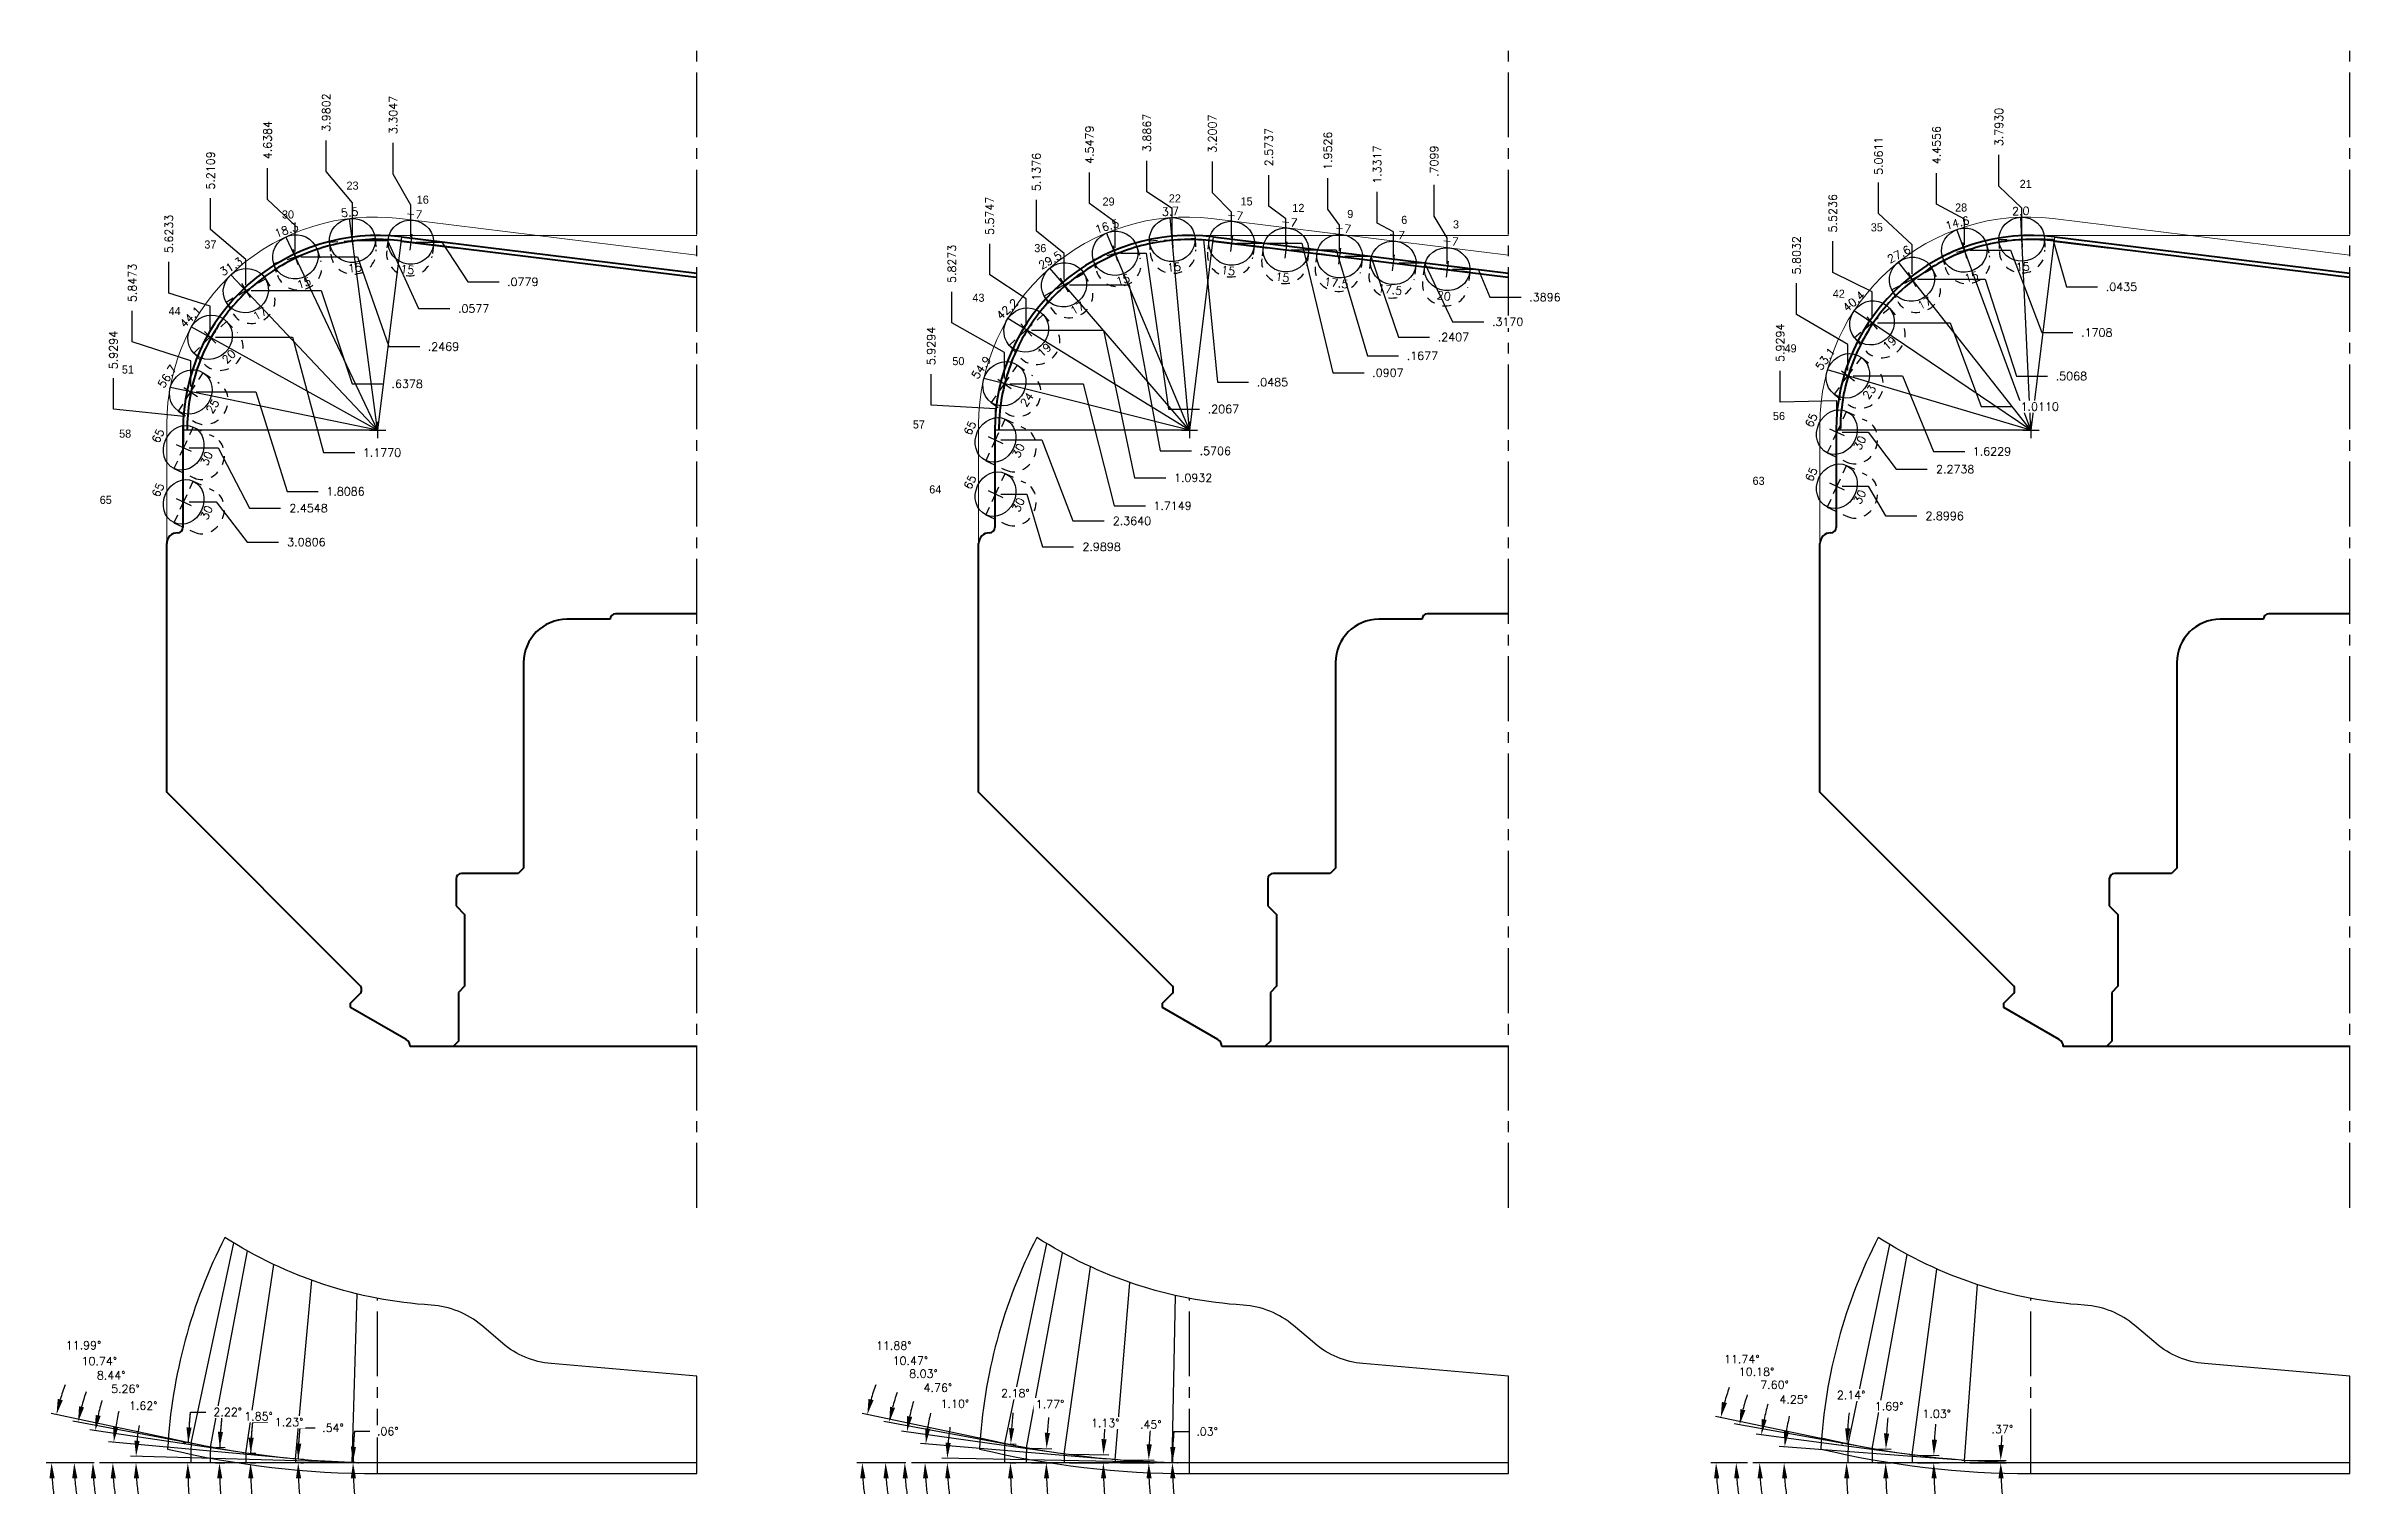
# Model space of a CAD drawing. Extents: x 34 to 204, y 6 to 38.
# Drawn here: x 148.26 to 174.89, y 12.21 to 28.95 of the extents above; entities that cross this region are included whole.
import ezdxf
from ezdxf.enums import TextEntityAlignment as Align

# ---------------------------------------------------------------- set-up
doc = ezdxf.new("R2010")
doc.units = 0
doc.header["$MEASUREMENT"] = 0
doc.header["$PDMODE"] = 35
doc.linetypes.add('CENTER2', pattern=[1.125, 0.75, -0.125, 0.125, -0.125])
doc.linetypes.add('HIDDEN2', pattern=[0.1875, 0.125, -0.0625])
doc.layers.get('0').update_dxf_attribs({"linetype": 'CONTINUOUS'})
doc.layers.get('Defpoints').update_dxf_attribs({"color": 10, "linetype": 'CONTINUOUS'})
doc.layers.add('Blade2', color=7, linetype='CONTINUOUS', true_color=0xcccc00)
doc.layers.add('Blade4', color=7, linetype='CONTINUOUS', true_color=0x00cccc)
for name, color, linetype in [('Blade3', 210, 'CONTINUOUS'), ('CLine', 5, 'CENTER2'), ('TEXT', 3, 'CONTINUOUS')]:
    doc.layers.add(name, color=color, linetype=linetype)
doc.styles.add('RomanS', font='romans')
doc.dimstyles.get("Standard").update_dxf_attribs({"dimtxt": 0.094, "dimasz": 0.18, "dimexe": 0.0625, "dimexo": 0.0625, "dimgap": 0.09, "dimtad": 0, "dimtih": 1, "dimtoh": 1, "dimdec": 4, "dimzin": 4, "dimdsep": 46, "dimtxsty": 'RomanS', "dimcen": 0.09, "dimazin": 1, "dimtfac": 1, "dimtdec": 4, "dimtofl": 0, "dimtmove": 0, "dimatfit": 1, "dimfxl": 1, "dimtfill": 1, "dimtolj": 1, "dimtzin": 0, "dimarcsym": 0})

msp = doc.modelspace()

# ---------------------------------------------------------------- texts
at = {"layer": 'Blade2'}
msp.add_text('65', height=0.09375, dxfattribs=at).set_placement((148.87742, 23.65299))
at = {"layer": 'Blade3'}
msp.add_text('64', height=0.09375, dxfattribs=at).set_placement((158.46497, 23.77396))
at = {"layer": 'Blade4'}
msp.add_text('63', height=0.09375, dxfattribs=at).set_placement((167.98094, 23.8734))

# ---------------------------------------------------------------- blocks, each defined once
blk = doc.blocks.new('CMark')
at = {"layer": 'CLine'}
for p, q in [((-0.094, 0), (0.094, 0)), ((0, 0.094), (0, -0.094))]:
    blk.add_line(p, q, dxfattribs=at)
blk = doc.blocks.new('1313@15')
for p, q in [((-0.17, 0), (-0.265, 0)), ((0.171, 0), (0.264, 0))]:
    blk.add_line(p, q)
at = {"color": 8, "linetype": 'HIDDEN2', "ltscale": 0.5}
blk.add_line((-0.265, 0), (-0.265, -0.135), dxfattribs=at)
at = {"color": 8, "linetype": 'HIDDEN2', "ltscale": 0.5, "flags": 128}
blk.add_lwpolyline([(0.264, 0), (0.264, -0.135)], dxfattribs=at)
blk.add_ellipse((0, 0), major_axis=(0.264, 0), ratio=0.965926)
at = {"color": 8, "linetype": 'HIDDEN2', "ltscale": 0.5}
blk.add_ellipse((0, -0.135), major_axis=(0.264, 0), ratio=0.965926, start_param=3.141593, end_param=6.283185, dxfattribs=at)
blk.add_blockref('CMark', (0, 0))
at = {"style": 'RomanS'}
blk.add_text('15', height=0.094, dxfattribs=at).set_placement((0, -0.318), align=Align.MIDDLE_CENTER)
blk.add_attdef('ANG', text='', height=0.094, dxfattribs=at).set_placement((0, 0.251), align=Align.BOTTOM_CENTER)
blk = doc.blocks.new('1313@17')
for p, q in [((-0.17, 0), (-0.265, 0)), ((0.171, 0), (0.264, 0))]:
    blk.add_line(p, q)
at = {"color": 8, "linetype": 'HIDDEN2', "ltscale": 0.5}
blk.add_line((-0.265, 0), (-0.265, -0.152), dxfattribs=at)
at = {"color": 8, "linetype": 'HIDDEN2', "ltscale": 0.5, "flags": 128}
blk.add_lwpolyline([(0.264, 0), (0.264, -0.152)], dxfattribs=at)
blk.add_ellipse((0, 0), major_axis=(0.264, 0), ratio=0.956305)
at = {"color": 8, "linetype": 'HIDDEN2', "ltscale": 0.5}
blk.add_ellipse((0, -0.152), major_axis=(0.264, 0), ratio=0.92388, start_param=3.141593, end_param=6.283185, dxfattribs=at)
blk.add_blockref('CMark', (0, 0))
at = {"style": 'RomanS'}
blk.add_text('17', height=0.094, dxfattribs=at).set_placement((0, -0.311), align=Align.MIDDLE_CENTER)
blk.add_attdef('ANG', text='', height=0.094, dxfattribs=at).set_placement((0, 0.251), align=Align.BOTTOM_CENTER)
blk = doc.blocks.new('1313@20')
for p, q in [((-0.17, 0), (-0.265, 0)), ((0.171, 0), (0.264, 0))]:
    blk.add_line(p, q)
at = {"color": 8, "linetype": 'HIDDEN2', "ltscale": 0.5}
blk.add_line((-0.265, 0), (-0.265, -0.178), dxfattribs=at)
at = {"color": 8, "linetype": 'HIDDEN2', "ltscale": 0.5, "flags": 128}
blk.add_lwpolyline([(0.264, 0), (0.264, -0.178)], dxfattribs=at)
blk.add_ellipse((0, 0), major_axis=(0.264, 0), ratio=0.939693)
at = {"color": 8, "linetype": 'HIDDEN2', "ltscale": 0.5}
blk.add_ellipse((0, -0.178), major_axis=(0.264, 0), ratio=0.939693, start_param=3.141593, end_param=6.283185, dxfattribs=at)
blk.add_blockref('CMark', (0, 0))
at = {"style": 'RomanS'}
blk.add_text('20', height=0.094, dxfattribs=at).set_placement((0, -0.311), align=Align.MIDDLE_CENTER)
blk.add_attdef('ANG', text='', height=0.094, dxfattribs=at).set_placement((0, 0.251), align=Align.BOTTOM_CENTER)
blk = doc.blocks.new('1313@25')
for p, q in [((-0.17, 0), (-0.265, 0)), ((0.171, 0), (0.264, 0))]:
    blk.add_line(p, q)
at = {"color": 8, "linetype": 'HIDDEN2', "ltscale": 0.5}
blk.add_line((-0.265, 0), (-0.265, -0.22), dxfattribs=at)
at = {"color": 8, "linetype": 'HIDDEN2', "ltscale": 0.5, "flags": 128}
blk.add_lwpolyline([(0.264, 0), (0.264, -0.22)], dxfattribs=at)
blk.add_ellipse((0, 0), major_axis=(0.264, 0), ratio=0.906308)
at = {"color": 8, "linetype": 'HIDDEN2', "ltscale": 0.5}
blk.add_ellipse((0, -0.22), major_axis=(0.264, 0), ratio=0.906308, start_param=3.141593, end_param=6.283185, dxfattribs=at)
blk.add_blockref('CMark', (0, 0))
at = {"style": 'RomanS'}
blk.add_text('25', height=0.094, dxfattribs=at).set_placement((0, -0.302), align=Align.MIDDLE_CENTER)
blk.add_attdef('ANG', text='', height=0.094, dxfattribs=at).set_placement((0, 0.251), align=Align.BOTTOM_CENTER)
blk = doc.blocks.new('*D312')
at = {"layer": 'Blade2', "color": 0, "lineweight": -2, "transparency": 16777216}
for p, q in [((151.495, 27.494), (151.495, 27.854)), ((151.797, 27.134), (151.495, 27.494)), ((151.797, 26.761), (151.797, 27.134))]:
    blk.add_line(p, q, dxfattribs=at)
at = {"layer": 'Defpoints', "color": 0, "transparency": 16777216}
for p in [(151.797, 26.699), (155.777, 26.757)]:
    blk.add_point(p, dxfattribs=at)
at = {"layer": 'Blade2', "color": 0, "transparency": 16777216, "insert": (151.495, 28.177), "char_height": 0.094, "attachment_point": 5, "rotation": 90, "style": 'RomanS', "bg_fill": 3, "box_fill_scale": 1.25, "bg_fill_color": 256, "bg_fill_true_color": 13158600, "bg_fill_transparency": 0}
blk.add_mtext('\\A1;3.9802', dxfattribs=at)
at = {"layer": 'Defpoints', "color": 0, "transparency": 16777216}
blk.add_point((151.495, 27.854), dxfattribs=at)
blk = doc.blocks.new('*D313')
at = {"layer": 'Blade2', "color": 0, "lineweight": -2, "transparency": 16777216}
for p, q in [((150.818, 27.173), (150.818, 27.533)), ((151.138, 26.87), (150.818, 27.173)), ((151.138, 26.572), (151.138, 26.87))]:
    blk.add_line(p, q, dxfattribs=at)
at = {"layer": 'Defpoints', "color": 0, "transparency": 16777216}
for p in [(155.777, 26.757), (151.138, 26.51)]:
    blk.add_point(p, dxfattribs=at)
at = {"layer": 'Blade2', "color": 0, "transparency": 16777216, "insert": (150.818, 27.858), "char_height": 0.094, "attachment_point": 5, "rotation": 90, "style": 'RomanS', "bg_fill": 3, "box_fill_scale": 1.25, "bg_fill_color": 256, "bg_fill_true_color": 13158600, "bg_fill_transparency": 0}
blk.add_mtext('\\A1;4.6384', dxfattribs=at)
at = {"layer": 'Defpoints', "color": 0, "transparency": 16777216}
blk.add_point((150.818, 27.533), dxfattribs=at)
blk = doc.blocks.new('*D314')
at = {"layer": 'Blade2', "color": 0, "lineweight": -2, "transparency": 16777216}
for p, q in [((150.159, 26.826), (150.159, 27.186)), ((150.566, 26.479), (150.159, 26.826)), ((150.566, 26.181), (150.566, 26.479))]:
    blk.add_line(p, q, dxfattribs=at)
at = {"layer": 'Defpoints', "color": 0, "transparency": 16777216}
for p in [(155.777, 26.757), (150.566, 26.119)]:
    blk.add_point(p, dxfattribs=at)
at = {"layer": 'Blade2', "color": 0, "transparency": 16777216, "insert": (150.159, 27.507), "char_height": 0.094, "attachment_point": 5, "rotation": 90, "style": 'RomanS', "bg_fill": 3, "box_fill_scale": 1.25, "bg_fill_color": 256, "bg_fill_true_color": 13158600, "bg_fill_transparency": 0}
blk.add_mtext('\\A1;5.2109', dxfattribs=at)
at = {"layer": 'Defpoints', "color": 0, "transparency": 16777216}
blk.add_point((150.159, 27.186), dxfattribs=at)
blk = doc.blocks.new('*D315')
at = {"layer": 'Blade2', "color": 0, "lineweight": -2, "transparency": 16777216}
for p, q in [((149.677, 26.091), (149.677, 26.451)), ((150.154, 25.94), (149.677, 26.091)), ((150.154, 25.642), (150.154, 25.94))]:
    blk.add_line(p, q, dxfattribs=at)
at = {"layer": 'Defpoints', "color": 0, "transparency": 16777216}
for p in [(155.777, 26.757), (150.154, 25.58)]:
    blk.add_point(p, dxfattribs=at)
at = {"layer": 'Blade2', "color": 0, "transparency": 16777216, "insert": (149.677, 26.774), "char_height": 0.094, "attachment_point": 5, "rotation": 90, "style": 'RomanS', "bg_fill": 3, "box_fill_scale": 1.25, "bg_fill_color": 256, "bg_fill_true_color": 13158600, "bg_fill_transparency": 0}
blk.add_mtext('\\A1;5.6233', dxfattribs=at)
at = {"layer": 'Defpoints', "color": 0, "transparency": 16777216}
blk.add_point((149.677, 26.451), dxfattribs=at)
blk = doc.blocks.new('*D316')
at = {"layer": 'Blade2', "color": 0, "lineweight": -2, "transparency": 16777216}
for p, q in [((149.254, 25.525), (149.254, 25.885)), ((149.93, 25.308), (149.254, 25.525)), ((149.93, 25.011), (149.93, 25.308))]:
    blk.add_line(p, q, dxfattribs=at)
at = {"layer": 'Defpoints', "color": 0, "transparency": 16777216}
for p in [(155.777, 26.757), (149.93, 24.948)]:
    blk.add_point(p, dxfattribs=at)
at = {"layer": 'Blade2', "color": 0, "transparency": 16777216, "insert": (149.254, 26.208), "char_height": 0.094, "attachment_point": 5, "rotation": 90, "style": 'RomanS', "bg_fill": 3, "box_fill_scale": 1.25, "bg_fill_color": 256, "bg_fill_true_color": 13158600, "bg_fill_transparency": 0}
blk.add_mtext('\\A1;5.8473', dxfattribs=at)
at = {"layer": 'Defpoints', "color": 0, "transparency": 16777216}
blk.add_point((149.254, 25.885), dxfattribs=at)
blk = doc.blocks.new('*D317')
at = {"layer": 'Blade2', "color": 0, "lineweight": -2, "transparency": 16777216}
for p, q in [((151.859, 26.699), (152.203, 26.699)), ((152.203, 26.699), (152.563, 25.911)), ((152.563, 25.911), (152.923, 25.911))]:
    blk.add_line(p, q, dxfattribs=at)
at = {"layer": 'Defpoints', "color": 0, "transparency": 16777216}
for p in [(151.797, 26.699), (155.777, 26.757)]:
    blk.add_point(p, dxfattribs=at)
at = {"layer": 'Blade2', "color": 0, "transparency": 16777216, "insert": (153.199, 25.911), "char_height": 0.094, "attachment_point": 5, "style": 'RomanS', "bg_fill": 3, "box_fill_scale": 1.25, "bg_fill_color": 256, "bg_fill_true_color": 13158600, "bg_fill_transparency": 0}
blk.add_mtext('\\A1;.0577', dxfattribs=at)
at = {"layer": 'Defpoints', "color": 0, "transparency": 16777216}
blk.add_point((152.923, 25.911), dxfattribs=at)
blk = doc.blocks.new('*D318')
at = {"layer": 'Blade2', "color": 0, "lineweight": -2, "transparency": 16777216}
for p, q in [((151.201, 26.51), (151.857, 26.51)), ((151.857, 26.51), (152.217, 25.471)), ((152.217, 25.471), (152.577, 25.471))]:
    blk.add_line(p, q, dxfattribs=at)
at = {"layer": 'Defpoints', "color": 0, "transparency": 16777216}
for p in [(155.777, 26.757), (151.138, 26.51)]:
    blk.add_point(p, dxfattribs=at)
at = {"layer": 'Blade2', "color": 0, "transparency": 16777216, "insert": (152.85, 25.471), "char_height": 0.094, "attachment_point": 5, "style": 'RomanS', "bg_fill": 3, "box_fill_scale": 1.25, "bg_fill_color": 256, "bg_fill_true_color": 13158600, "bg_fill_transparency": 0}
blk.add_mtext('\\A1;.2469', dxfattribs=at)
at = {"layer": 'Defpoints', "color": 0, "transparency": 16777216}
blk.add_point((152.577, 25.471), dxfattribs=at)
blk = doc.blocks.new('*D319')
at = {"layer": 'Blade2', "color": 0, "lineweight": -2, "transparency": 16777216}
for p, q in [((150.628, 26.119), (151.435, 26.119)), ((151.435, 26.119), (151.795, 25.041)), ((151.795, 25.041), (152.155, 25.041))]:
    blk.add_line(p, q, dxfattribs=at)
at = {"layer": 'Defpoints', "color": 0, "transparency": 16777216}
for p in [(155.777, 26.757), (150.566, 26.119)]:
    blk.add_point(p, dxfattribs=at)
at = {"layer": 'Blade2', "color": 0, "transparency": 16777216, "insert": (152.431, 25.041), "char_height": 0.094, "attachment_point": 5, "style": 'RomanS', "bg_fill": 3, "box_fill_scale": 1.25, "bg_fill_color": 256, "bg_fill_true_color": 13158600, "bg_fill_transparency": 0}
blk.add_mtext('\\A1;.6378', dxfattribs=at)
at = {"layer": 'Defpoints', "color": 0, "transparency": 16777216}
blk.add_point((152.155, 25.041), dxfattribs=at)
blk = doc.blocks.new('*D320')
at = {"layer": 'Blade2', "color": 0, "lineweight": -2, "transparency": 16777216}
for p, q in [((150.216, 25.58), (151.104, 25.58)), ((151.104, 25.58), (151.464, 24.246)), ((151.464, 24.246), (151.824, 24.246))]:
    blk.add_line(p, q, dxfattribs=at)
at = {"layer": 'Defpoints', "color": 0, "transparency": 16777216}
for p in [(155.777, 26.757), (150.154, 25.58)]:
    blk.add_point(p, dxfattribs=at)
at = {"layer": 'Blade2', "color": 0, "transparency": 16777216, "insert": (152.14, 24.246), "char_height": 0.094, "attachment_point": 5, "style": 'RomanS', "bg_fill": 3, "box_fill_scale": 1.25, "bg_fill_color": 256, "bg_fill_true_color": 13158600, "bg_fill_transparency": 0}
blk.add_mtext('\\A1;1.1770', dxfattribs=at)
at = {"layer": 'Defpoints', "color": 0, "transparency": 16777216}
blk.add_point((151.824, 24.246), dxfattribs=at)
blk = doc.blocks.new('*D321')
at = {"layer": 'Blade2', "color": 0, "lineweight": -2, "transparency": 16777216}
for p, q in [((149.992, 24.948), (150.682, 24.948)), ((150.682, 24.948), (151.042, 23.798)), ((151.042, 23.798), (151.402, 23.798))]:
    blk.add_line(p, q, dxfattribs=at)
at = {"layer": 'Defpoints', "color": 0, "transparency": 16777216}
for p in [(155.777, 26.757), (149.93, 24.948)]:
    blk.add_point(p, dxfattribs=at)
at = {"layer": 'Blade2', "color": 0, "transparency": 16777216, "insert": (151.718, 23.798), "char_height": 0.094, "attachment_point": 5, "style": 'RomanS', "bg_fill": 3, "box_fill_scale": 1.25, "bg_fill_color": 256, "bg_fill_true_color": 13158600, "bg_fill_transparency": 0}
blk.add_mtext('\\A1;1.8086', dxfattribs=at)
at = {"layer": 'Defpoints', "color": 0, "transparency": 16777216}
blk.add_point((151.402, 23.798), dxfattribs=at)
blk = doc.blocks.new('*D322')
at = {"layer": 'Blade2', "color": 0, "lineweight": -2, "transparency": 16777216}
for p, q in [((151.821, 12.933), (152.001, 12.933)), ((151.859, 12.573), (151.867, 12.573)), ((151.859, 12.569), (151.867, 12.569))]:
    blk.add_line(p, q, dxfattribs=at)
for start, end in [(174.746, 179.9405), (174.7473, 177.3439), (182.5966, 185.1932)]:
    blk.add_arc((155.777, 12.569), 3.972, start, end, dxfattribs=at)
at = {"layer": 'Blade2', "color": 0, "transparency": 16777216}
for points in [[(151.839, 12.752), (151.779, 12.754), (151.805, 12.573)], [(151.779, 12.388), (151.839, 12.39), (151.805, 12.569)]]:
    blk.add_solid(points, dxfattribs=at)
at = {"layer": 'Defpoints', "color": 0, "transparency": 16777216}
for p in [(151.797, 12.573), (151.797, 12.569), (151.805, 12.57), (155.777, 12.569)]:
    blk.add_point(p, dxfattribs=at)
at = {"layer": 'Blade2', "color": 0, "transparency": 16777216, "insert": (152.206, 12.933), "char_height": 0.094, "attachment_point": 5, "style": 'RomanS', "bg_fill": 3, "box_fill_scale": 1.25, "bg_fill_color": 256, "bg_fill_true_color": 13158600, "bg_fill_transparency": 0}
blk.add_mtext('\\A1;.06°', dxfattribs=at)
blk = doc.blocks.new('*D323')
at = {"layer": 'Blade2', "color": 0, "lineweight": -2, "transparency": 16777216}
for p, q in [((151.189, 12.972), (151.369, 12.972)), ((151.201, 12.612), (151.234, 12.612)), ((151.201, 12.569), (151.234, 12.569))]:
    blk.add_line(p, q, dxfattribs=at)
for start, end in [(174.9811, 179.4608), (174.982, 177.2214), (182.2394, 184.4788)]:
    blk.add_arc((155.777, 12.569), 4.606, start, end, dxfattribs=at)
at = {"layer": 'Blade2', "color": 0, "transparency": 16777216}
for points in [[(151.207, 12.791), (151.147, 12.793), (151.171, 12.612)], [(151.145, 12.388), (151.205, 12.39), (151.171, 12.569)]]:
    blk.add_solid(points, dxfattribs=at)
at = {"layer": 'Defpoints', "color": 0, "transparency": 16777216}
for p in [(151.138, 12.569), (151.139, 12.613), (151.171, 12.583), (155.777, 12.569)]:
    blk.add_point(p, dxfattribs=at)
at = {"layer": 'Blade2', "color": 0, "transparency": 16777216, "insert": (151.573, 12.972), "char_height": 0.094, "attachment_point": 5, "style": 'RomanS', "bg_fill": 3, "box_fill_scale": 1.25, "bg_fill_color": 256, "bg_fill_true_color": 13158600, "bg_fill_transparency": 0}
blk.add_mtext('\\A1;.54°', dxfattribs=at)
blk = doc.blocks.new('*D324')
at = {"layer": 'Blade2', "color": 0, "lineweight": -2, "transparency": 16777216}
for p, q in [((150.641, 13.039), (150.821, 13.039)), ((150.628, 12.569), (150.682, 12.569)), ((150.63, 12.68), (150.683, 12.679))]:
    blk.add_line(p, q, dxfattribs=at)
for start, end in [(174.7651, 178.7654), (174.7657, 176.7655), (181.9998, 183.9997)]:
    blk.add_arc((155.777, 12.569), 5.157, start, end, dxfattribs=at)
at = {"layer": 'Blade2', "color": 0, "transparency": 16777216}
for points in [[(150.658, 12.859), (150.598, 12.861), (150.621, 12.68)], [(150.593, 12.388), (150.653, 12.389), (150.62, 12.569)]]:
    blk.add_solid(points, dxfattribs=at)
at = {"layer": 'Defpoints', "color": 0, "transparency": 16777216}
for p in [(150.566, 12.569), (150.567, 12.681), (150.62, 12.606), (155.777, 12.569)]:
    blk.add_point(p, dxfattribs=at)
at = {"layer": 'Blade2', "color": 0, "transparency": 16777216, "insert": (151.066, 13.039), "char_height": 0.094, "attachment_point": 5, "style": 'RomanS', "bg_fill": 3, "box_fill_scale": 1.25, "bg_fill_color": 256, "bg_fill_true_color": 13158600, "bg_fill_transparency": 0}
blk.add_mtext('\\A1;1.23°', dxfattribs=at)
blk = doc.blocks.new('*D325')
at = {"layer": 'Blade2', "color": 0, "lineweight": -2, "transparency": 16777216}
for p, q in [((150.287, 13.106), (150.467, 13.106)), ((150.216, 12.569), (150.323, 12.569)), ((150.219, 12.749), (150.326, 12.745))]:
    blk.add_line(p, q, dxfattribs=at)
for start, end in [(174.4089, 178.149), (174.4094, 176.2792), (181.8698, 183.7395)]:
    blk.add_arc((155.777, 12.569), 5.516, start, end, dxfattribs=at)
at = {"layer": 'Blade2', "color": 0, "transparency": 16777216}
for points in [[(150.302, 12.925), (150.243, 12.928), (150.264, 12.747)], [(150.234, 12.388), (150.294, 12.389), (150.261, 12.569)]]:
    blk.add_solid(points, dxfattribs=at)
at = {"layer": 'Defpoints', "color": 0, "transparency": 16777216}
for p in [(150.154, 12.569), (150.157, 12.751), (150.261, 12.628), (155.777, 12.569)]:
    blk.add_point(p, dxfattribs=at)
at = {"layer": 'Blade2', "color": 0, "transparency": 16777216, "insert": (150.712, 13.106), "char_height": 0.094, "attachment_point": 5, "style": 'RomanS', "bg_fill": 3, "box_fill_scale": 1.25, "bg_fill_color": 256, "bg_fill_true_color": 13158600, "bg_fill_transparency": 0}
blk.add_mtext('\\A1;1.85°', dxfattribs=at)
blk = doc.blocks.new('*D326')
at = {"layer": 'Blade2', "color": 0, "lineweight": -2, "transparency": 16777216}
for p, q in [((149.925, 13.156), (150.105, 13.156)), ((149.872, 12.798), (149.837, 12.799)), ((149.867, 12.569), (149.833, 12.569))]:
    blk.add_line(p, q, dxfattribs=at)
for start, end in [(174.2738, 177.7813), (174.2742, 176.0278), (181.7536, 183.5071)]:
    blk.add_arc((155.777, 12.569), 5.882, start, end, dxfattribs=at)
at = {"layer": 'Blade2', "color": 0, "transparency": 16777216}
for points in [[(149.939, 12.975), (149.88, 12.978), (149.9, 12.797)], [(149.868, 12.388), (149.928, 12.389), (149.895, 12.569)]]:
    blk.add_solid(points, dxfattribs=at)
at = {"layer": 'Defpoints', "color": 0, "transparency": 16777216}
for p in [(149.934, 12.795), (149.896, 12.645), (149.93, 12.569), (155.777, 12.569)]:
    blk.add_point(p, dxfattribs=at)
at = {"layer": 'Blade2', "color": 0, "transparency": 16777216, "insert": (150.356, 13.156), "char_height": 0.094, "attachment_point": 5, "style": 'RomanS', "bg_fill": 3, "box_fill_scale": 1.25, "bg_fill_color": 256, "bg_fill_true_color": 13158600, "bg_fill_transparency": 0}
blk.add_mtext('\\A1;2.22°', dxfattribs=at)
blk = doc.blocks.new('*D327')
at = {"layer": 'Blade2', "color": 0, "lineweight": -2, "transparency": 16777216}
blk.add_line((151.703, 12.576), (149.234, 12.645), dxfattribs=at)
for start, end in [(170.5899, 174.4865), (183.8966, 187.7933)]:
    blk.add_arc((151.943, 12.569), 2.647, start, end, dxfattribs=at)
at = {"layer": 'Blade2', "color": 0, "transparency": 16777216}
for points in [[(149.338, 12.821), (149.278, 12.825), (149.297, 12.644)], [(149.272, 12.388), (149.332, 12.39), (149.296, 12.569)]]:
    blk.add_solid(points, dxfattribs=at)
at = {"layer": 'Defpoints', "color": 0, "transparency": 16777216}
for p in [(148.875, 12.569), (149.296, 12.594), (151.765, 12.574), (151.828, 12.572), (152.089, 12.569)]:
    blk.add_point(p, dxfattribs=at)
at = {"layer": 'Blade2', "color": 0, "transparency": 16777216, "insert": (149.38, 13.229), "char_height": 0.094, "attachment_point": 5, "style": 'RomanS', "bg_fill": 3, "box_fill_scale": 1.25, "bg_fill_color": 256, "bg_fill_true_color": 13158600, "bg_fill_transparency": 0}
blk.add_mtext('\\A1;1.62°', dxfattribs=at)
blk = doc.blocks.new('*D328')
at = {"layer": 'Blade2', "color": 0, "lineweight": -2, "transparency": 16777216}
blk.add_line((151.045, 12.621), (148.977, 12.812), dxfattribs=at)
for start, end in [(166.7612, 170.7518), (183.9905, 187.9811)]:
    blk.add_arc((151.613, 12.569), 2.585, start, end, dxfattribs=at)
at = {"layer": 'Blade2', "color": 0, "transparency": 16777216}
for points in [[(149.091, 12.981), (149.032, 12.988), (149.039, 12.806)], [(149.004, 12.388), (149.064, 12.39), (149.028, 12.569)]]:
    blk.add_solid(points, dxfattribs=at)
at = {"layer": 'Defpoints', "color": 0, "transparency": 16777216}
for p in [(148.875, 12.569), (149.029, 12.648), (151.108, 12.615), (151.17, 12.61), (152.089, 12.569)]:
    blk.add_point(p, dxfattribs=at)
at = {"layer": 'Blade2', "color": 0, "transparency": 16777216, "insert": (149.174, 13.424), "char_height": 0.094, "attachment_point": 5, "style": 'RomanS', "bg_fill": 3, "box_fill_scale": 1.25, "bg_fill_color": 256, "bg_fill_true_color": 13158600, "bg_fill_transparency": 0}
blk.add_mtext('\\A1;5.26°', dxfattribs=at)
blk = doc.blocks.new('*D329')
at = {"layer": 'Blade2', "color": 0, "lineweight": -2, "transparency": 16777216}
for p, q in [((150.474, 12.695), (148.764, 12.949)), ((148.812, 12.569), (148.736, 12.569))]:
    blk.add_line(p, q, dxfattribs=at)
for start, end in [(163.3952, 167.4791), (184.0839, 188.1679)]:
    blk.add_arc((151.324, 12.569), 2.526, start, end, dxfattribs=at)
at = {"layer": 'Blade2', "color": 0, "transparency": 16777216}
for points in [[(148.888, 13.111), (148.829, 13.122), (148.826, 12.939)], [(148.775, 12.388), (148.835, 12.39), (148.798, 12.569)]]:
    blk.add_solid(points, dxfattribs=at)
at = {"layer": 'Defpoints', "color": 0, "transparency": 16777216}
for p in [(148.801, 12.693), (148.875, 12.569), (150.536, 12.686), (150.598, 12.677), (152.089, 12.569)]:
    blk.add_point(p, dxfattribs=at)
at = {"layer": 'Blade2', "color": 0, "transparency": 16777216, "insert": (149.01, 13.58), "char_height": 0.094, "attachment_point": 5, "style": 'RomanS', "bg_fill": 3, "box_fill_scale": 1.25, "bg_fill_color": 256, "bg_fill_true_color": 13158600, "bg_fill_transparency": 0}
blk.add_mtext('\\A1;8.44°', dxfattribs=at)
blk = doc.blocks.new('*D330')
at = {"layer": 'Blade2', "color": 0, "lineweight": -2, "transparency": 16777216}
for p, q in [((150.064, 12.768), (148.566, 13.052)), ((148.812, 12.569), (148.52, 12.569))]:
    blk.add_line(p, q, dxfattribs=at)
for start, end in [(161.1132, 165.1881), (184.0749, 188.1497)]:
    blk.add_arc((151.114, 12.569), 2.531, start, end, dxfattribs=at)
at = {"layer": 'Blade2', "color": 0, "transparency": 16777216}
for points in [[(148.696, 13.209), (148.638, 13.223), (148.627, 13.041)], [(148.559, 12.388), (148.619, 12.39), (148.583, 12.569)]]:
    blk.add_solid(points, dxfattribs=at)
at = {"layer": 'Defpoints', "color": 0, "transparency": 16777216}
for p in [(148.588, 12.727), (148.875, 12.569), (150.126, 12.756), (150.187, 12.745), (152.089, 12.569)]:
    blk.add_point(p, dxfattribs=at)
at = {"layer": 'Blade2', "color": 0, "transparency": 16777216, "insert": (148.872, 13.744), "char_height": 0.094, "attachment_point": 5, "style": 'RomanS', "bg_fill": 3, "box_fill_scale": 1.25, "bg_fill_color": 256, "bg_fill_true_color": 13158600, "bg_fill_transparency": 0}
blk.add_mtext('\\A1;10.74°', dxfattribs=at)
blk = doc.blocks.new('*D331')
at = {"layer": 'Blade2', "color": 0, "lineweight": -2, "transparency": 16777216}
for p, q in [((149.842, 12.815), (148.317, 13.139)), ((148.812, 12.569), (148.257, 12.569))]:
    blk.add_line(p, q, dxfattribs=at)
for start, end in [(160.312, 164.1606), (183.8487, 187.6973)]:
    blk.add_arc((151, 12.569), 2.68, start, end, dxfattribs=at)
at = {"layer": 'Blade2', "color": 0, "transparency": 16777216}
for points in [[(148.45, 13.293), (148.392, 13.308), (148.378, 13.126)], [(148.296, 12.388), (148.356, 12.39), (148.32, 12.569)]]:
    blk.add_solid(points, dxfattribs=at)
at = {"layer": 'Defpoints', "color": 0, "transparency": 16777216}
for p in [(149.903, 12.802), (149.965, 12.789), (148.326, 12.756), (148.875, 12.569), (152.089, 12.569)]:
    blk.add_point(p, dxfattribs=at)
at = {"layer": 'Blade2', "color": 0, "transparency": 16777216, "insert": (148.689, 13.927), "char_height": 0.094, "attachment_point": 5, "style": 'RomanS', "bg_fill": 3, "box_fill_scale": 1.25, "bg_fill_color": 256, "bg_fill_true_color": 13158600, "bg_fill_transparency": 0}
blk.add_mtext('\\A1;11.99°', dxfattribs=at)
blk = doc.blocks.new('1313@30')
for p, q in [((-0.17, 0), (-0.265, 0)), ((0.171, 0), (0.264, 0))]:
    blk.add_line(p, q)
at = {"color": 8, "linetype": 'HIDDEN2', "ltscale": 0.5}
blk.add_line((-0.265, 0), (-0.265, -0.26), dxfattribs=at)
at = {"color": 8, "linetype": 'HIDDEN2', "ltscale": 0.5, "flags": 128}
blk.add_lwpolyline([(0.264, 0), (0.264, -0.26)], dxfattribs=at)
blk.add_ellipse((0, 0), major_axis=(0.264, 0), ratio=0.866025)
at = {"color": 8, "linetype": 'HIDDEN2', "ltscale": 0.5}
blk.add_ellipse((0, -0.26), major_axis=(0.264, 0), ratio=0.866025, start_param=3.141593, end_param=6.283185, dxfattribs=at)
blk.add_blockref('CMark', (0, 0))
at = {"style": 'RomanS'}
blk.add_text('30', height=0.094, dxfattribs=at).set_placement((0, -0.292), align=Align.MIDDLE_CENTER)
blk.add_attdef('ANG', text='', height=0.094, dxfattribs=at).set_placement((0, 0.251), align=Align.BOTTOM_CENTER)
blk = doc.blocks.new('*D444')
at = {"layer": 'Blade2', "color": 0, "lineweight": -2, "transparency": 16777216}
for p, q in [((149.035, 24.747), (149.035, 25.107)), ((149.848, 24.662), (149.035, 24.747)), ((149.848, 24.364), (149.848, 24.662))]:
    blk.add_line(p, q, dxfattribs=at)
at = {"layer": 'Defpoints', "color": 0, "transparency": 16777216}
for p in [(155.777, 26.757), (149.848, 24.302)]:
    blk.add_point(p, dxfattribs=at)
at = {"layer": 'Blade2', "color": 0, "transparency": 16777216, "insert": (149.035, 25.432), "char_height": 0.094, "attachment_point": 5, "rotation": 90, "style": 'RomanS', "bg_fill": 3, "box_fill_scale": 1.25, "bg_fill_color": 256, "bg_fill_true_color": 13158600, "bg_fill_transparency": 0}
blk.add_mtext('\\A1;5.9294', dxfattribs=at)
at = {"layer": 'Defpoints', "color": 0, "transparency": 16777216}
blk.add_point((149.035, 25.107), dxfattribs=at)
blk = doc.blocks.new('*D445')
at = {"layer": 'Blade2', "color": 0, "lineweight": -2, "transparency": 16777216}
for p, q in [((149.91, 24.302), (150.248, 24.302)), ((150.248, 24.302), (150.608, 23.604)), ((150.608, 23.604), (150.968, 23.604))]:
    blk.add_line(p, q, dxfattribs=at)
at = {"layer": 'Defpoints', "color": 0, "transparency": 16777216}
for p in [(155.777, 26.757), (149.848, 24.302)]:
    blk.add_point(p, dxfattribs=at)
at = {"layer": 'Blade2', "color": 0, "transparency": 16777216, "insert": (151.291, 23.604), "char_height": 0.094, "attachment_point": 5, "style": 'RomanS', "bg_fill": 3, "box_fill_scale": 1.25, "bg_fill_color": 256, "bg_fill_true_color": 13158600, "bg_fill_transparency": 0}
blk.add_mtext('\\A1;2.4548', dxfattribs=at)
at = {"layer": 'Defpoints', "color": 0, "transparency": 16777216}
blk.add_point((150.968, 23.604), dxfattribs=at)
blk = doc.blocks.new('*D446')
at = {"layer": 'Blade2', "color": 0, "lineweight": -2, "transparency": 16777216}
for p, q in [((149.91, 23.676), (150.223, 23.676)), ((150.223, 23.676), (150.583, 23.212)), ((150.583, 23.212), (150.943, 23.212))]:
    blk.add_line(p, q, dxfattribs=at)
at = {"layer": 'Defpoints', "color": 0, "transparency": 16777216}
for p in [(155.777, 26.757), (149.848, 23.676)]:
    blk.add_point(p, dxfattribs=at)
at = {"layer": 'Blade2', "color": 0, "transparency": 16777216, "insert": (151.266, 23.212), "char_height": 0.094, "attachment_point": 5, "style": 'RomanS', "bg_fill": 3, "box_fill_scale": 1.25, "bg_fill_color": 256, "bg_fill_true_color": 13158600, "bg_fill_transparency": 0}
blk.add_mtext('\\A1;3.0806', dxfattribs=at)
at = {"layer": 'Defpoints', "color": 0, "transparency": 16777216}
blk.add_point((150.943, 23.212), dxfattribs=at)
blk = doc.blocks.new('*D526')
at = {"layer": 'Blade2', "color": 0, "lineweight": -2, "transparency": 16777216}
for p, q in [((152.269, 27.466), (152.269, 27.826)), ((152.472, 27.106), (152.269, 27.466)), ((152.472, 26.741), (152.472, 27.106))]:
    blk.add_line(p, q, dxfattribs=at)
at = {"layer": 'Defpoints', "color": 0, "transparency": 16777216}
for p in [(152.472, 26.679), (155.777, 26.757)]:
    blk.add_point(p, dxfattribs=at)
at = {"layer": 'Blade2', "color": 0, "transparency": 16777216, "insert": (152.269, 28.149), "char_height": 0.094, "attachment_point": 5, "rotation": 90, "style": 'RomanS', "bg_fill": 3, "box_fill_scale": 1.25, "bg_fill_color": 256, "bg_fill_true_color": 13158600, "bg_fill_transparency": 0}
blk.add_mtext('\\A1;3.3047', dxfattribs=at)
at = {"layer": 'Defpoints', "color": 0, "transparency": 16777216}
blk.add_point((152.269, 27.826), dxfattribs=at)
blk = doc.blocks.new('*D527')
at = {"layer": 'Blade2', "color": 0, "lineweight": -2, "transparency": 16777216}
for p, q in [((152.535, 26.679), (152.832, 26.679)), ((152.832, 26.679), (153.133, 26.22)), ((153.133, 26.22), (153.493, 26.22))]:
    blk.add_line(p, q, dxfattribs=at)
at = {"layer": 'Defpoints', "color": 0, "transparency": 16777216}
for p in [(152.472, 26.679), (155.777, 26.757)]:
    blk.add_point(p, dxfattribs=at)
at = {"layer": 'Blade2', "color": 0, "transparency": 16777216, "insert": (153.767, 26.22), "char_height": 0.094, "attachment_point": 5, "style": 'RomanS', "bg_fill": 3, "box_fill_scale": 1.25, "bg_fill_color": 256, "bg_fill_true_color": 13158600, "bg_fill_transparency": 0}
blk.add_mtext('\\A1;.0779', dxfattribs=at)
at = {"layer": 'Defpoints', "color": 0, "transparency": 16777216}
blk.add_point((153.493, 26.22), dxfattribs=at)
blk = doc.blocks.new('1313@19')
for p, q in [((-0.17, 0), (-0.265, 0)), ((0.171, 0), (0.264, 0))]:
    blk.add_line(p, q)
at = {"color": 8, "linetype": 'HIDDEN2', "ltscale": 0.5}
blk.add_line((-0.265, 0), (-0.265, -0.199), dxfattribs=at)
at = {"color": 8, "linetype": 'HIDDEN2', "ltscale": 0.5, "flags": 128}
blk.add_lwpolyline([(0.264, 0), (0.264, -0.199)], dxfattribs=at)
blk.add_ellipse((0, 0), major_axis=(0.264, 0), ratio=0.945519)
at = {"color": 8, "linetype": 'HIDDEN2', "ltscale": 0.5}
blk.add_ellipse((0, -0.199), major_axis=(0.264, 0), ratio=0.92388, start_param=3.141593, end_param=6.283185, dxfattribs=at)
blk.add_blockref('CMark', (0, 0))
at = {"style": 'RomanS'}
blk.add_text('19', height=0.094, dxfattribs=at).set_placement((0, -0.311), align=Align.MIDDLE_CENTER)
blk.add_attdef('ANG', text='', height=0.094, dxfattribs=at).set_placement((0, 0.251), align=Align.BOTTOM_CENTER)
blk = doc.blocks.new('1313@24')
for p, q in [((-0.17, 0), (-0.265, 0)), ((0.171, 0), (0.264, 0))]:
    blk.add_line(p, q)
at = {"color": 8, "linetype": 'HIDDEN2', "ltscale": 0.5}
blk.add_line((-0.265, 0), (-0.265, -0.212), dxfattribs=at)
at = {"color": 8, "linetype": 'HIDDEN2', "ltscale": 0.5, "flags": 128}
blk.add_lwpolyline([(0.264, 0), (0.264, -0.212)], dxfattribs=at)
blk.add_ellipse((0, 0), major_axis=(0.264, 0), ratio=0.913535)
at = {"color": 8, "linetype": 'HIDDEN2', "ltscale": 0.5}
blk.add_ellipse((0, -0.212), major_axis=(0.264, 0), ratio=0.913535, start_param=3.141593, end_param=6.283185, dxfattribs=at)
blk.add_blockref('CMark', (0, 0))
at = {"style": 'RomanS'}
blk.add_text('24', height=0.094, dxfattribs=at).set_placement((0, -0.318), align=Align.MIDDLE_CENTER)
blk.add_attdef('ANG', text='', height=0.094, dxfattribs=at).set_placement((0, 0.251), align=Align.BOTTOM_CENTER)
blk = doc.blocks.new('*D337')
at = {"layer": 'Blade3', "color": 0, "lineweight": -2, "transparency": 16777216}
for p, q in [((160.981, 27.26), (160.981, 27.62)), ((161.274, 27.068), (160.981, 27.26)), ((161.274, 26.771), (161.274, 27.068))]:
    blk.add_line(p, q, dxfattribs=at)
at = {"layer": 'Defpoints', "color": 0, "transparency": 16777216}
for p in [(161.274, 26.708), (165.16, 26.757)]:
    blk.add_point(p, dxfattribs=at)
at = {"layer": 'Blade3', "color": 0, "transparency": 16777216, "insert": (160.981, 27.942), "char_height": 0.094, "attachment_point": 5, "rotation": 90, "style": 'RomanS', "bg_fill": 3, "box_fill_scale": 1.25, "bg_fill_color": 256, "bg_fill_true_color": 13158600, "bg_fill_transparency": 0}
blk.add_mtext('\\A1;3.8867', dxfattribs=at)
at = {"layer": 'Defpoints', "color": 0, "transparency": 16777216}
blk.add_point((160.981, 27.62), dxfattribs=at)
blk = doc.blocks.new('*D338')
at = {"layer": 'Blade3', "color": 0, "lineweight": -2, "transparency": 16777216}
for p, q in [((160.318, 27.125), (160.318, 27.485)), ((160.613, 26.91), (160.318, 27.125)), ((160.613, 26.612), (160.613, 26.91))]:
    blk.add_line(p, q, dxfattribs=at)
at = {"layer": 'Defpoints', "color": 0, "transparency": 16777216}
for p in [(165.16, 26.757), (160.613, 26.55)]:
    blk.add_point(p, dxfattribs=at)
at = {"layer": 'Blade3', "color": 0, "transparency": 16777216, "insert": (160.318, 27.805), "char_height": 0.094, "attachment_point": 5, "rotation": 90, "style": 'RomanS', "bg_fill": 3, "box_fill_scale": 1.25, "bg_fill_color": 256, "bg_fill_true_color": 13158600, "bg_fill_transparency": 0}
blk.add_mtext('\\A1;4.5479', dxfattribs=at)
at = {"layer": 'Defpoints', "color": 0, "transparency": 16777216}
blk.add_point((160.318, 27.485), dxfattribs=at)
blk = doc.blocks.new('*D339')
at = {"layer": 'Blade3', "color": 0, "lineweight": -2, "transparency": 16777216}
for p, q in [((159.703, 26.807), (159.703, 27.167)), ((160.023, 26.546), (159.703, 26.807)), ((160.023, 26.249), (160.023, 26.546))]:
    blk.add_line(p, q, dxfattribs=at)
at = {"layer": 'Defpoints', "color": 0, "transparency": 16777216}
for p in [(165.16, 26.757), (160.023, 26.186)]:
    blk.add_point(p, dxfattribs=at)
at = {"layer": 'Blade3', "color": 0, "transparency": 16777216, "insert": (159.703, 27.49), "char_height": 0.094, "attachment_point": 5, "rotation": 90, "style": 'RomanS', "bg_fill": 3, "box_fill_scale": 1.25, "bg_fill_color": 256, "bg_fill_true_color": 13158600, "bg_fill_transparency": 0}
blk.add_mtext('\\A1;5.1376', dxfattribs=at)
at = {"layer": 'Defpoints', "color": 0, "transparency": 16777216}
blk.add_point((159.703, 27.167), dxfattribs=at)
blk = doc.blocks.new('*D340')
at = {"layer": 'Blade3', "color": 0, "lineweight": -2, "transparency": 16777216}
for p, q in [((159.164, 26.3), (159.164, 26.66)), ((159.586, 26.023), (159.164, 26.3)), ((159.586, 25.726), (159.586, 26.023))]:
    blk.add_line(p, q, dxfattribs=at)
at = {"layer": 'Defpoints', "color": 0, "transparency": 16777216}
for p in [(165.16, 26.757), (159.586, 25.663)]:
    blk.add_point(p, dxfattribs=at)
at = {"layer": 'Blade3', "color": 0, "transparency": 16777216, "insert": (159.164, 26.983), "char_height": 0.094, "attachment_point": 5, "rotation": 90, "style": 'RomanS', "bg_fill": 3, "box_fill_scale": 1.25, "bg_fill_color": 256, "bg_fill_true_color": 13158600, "bg_fill_transparency": 0}
blk.add_mtext('\\A1;5.5747', dxfattribs=at)
at = {"layer": 'Defpoints', "color": 0, "transparency": 16777216}
blk.add_point((159.164, 26.66), dxfattribs=at)
blk = doc.blocks.new('*D341')
at = {"layer": 'Blade3', "color": 0, "lineweight": -2, "transparency": 16777216}
for p, q in [((158.727, 25.745), (158.727, 26.105)), ((159.333, 25.402), (158.727, 25.745)), ((159.333, 25.104), (159.333, 25.402))]:
    blk.add_line(p, q, dxfattribs=at)
at = {"layer": 'Defpoints', "color": 0, "transparency": 16777216}
for p in [(165.16, 26.757), (159.333, 25.042)]:
    blk.add_point(p, dxfattribs=at)
at = {"layer": 'Blade3', "color": 0, "transparency": 16777216, "insert": (158.727, 26.428), "char_height": 0.094, "attachment_point": 5, "rotation": 90, "style": 'RomanS', "bg_fill": 3, "box_fill_scale": 1.25, "bg_fill_color": 256, "bg_fill_true_color": 13158600, "bg_fill_transparency": 0}
blk.add_mtext('\\A1;5.8273', dxfattribs=at)
at = {"layer": 'Defpoints', "color": 0, "transparency": 16777216}
blk.add_point((158.727, 26.105), dxfattribs=at)
blk = doc.blocks.new('*D347')
at = {"layer": 'Blade3', "color": 0, "lineweight": -2, "transparency": 16777216}
for p, q in [((161.336, 26.708), (161.634, 26.708)), ((161.634, 26.708), (161.795, 25.06)), ((161.795, 25.06), (162.155, 25.06))]:
    blk.add_line(p, q, dxfattribs=at)
at = {"layer": 'Defpoints', "color": 0, "transparency": 16777216}
for p in [(161.274, 26.708), (165.16, 26.757)]:
    blk.add_point(p, dxfattribs=at)
at = {"layer": 'Blade3', "color": 0, "transparency": 16777216, "insert": (162.431, 25.06), "char_height": 0.094, "attachment_point": 5, "style": 'RomanS', "bg_fill": 3, "box_fill_scale": 1.25, "bg_fill_color": 256, "bg_fill_true_color": 13158600, "bg_fill_transparency": 0}
blk.add_mtext('\\A1;.0485', dxfattribs=at)
at = {"layer": 'Defpoints', "color": 0, "transparency": 16777216}
blk.add_point((162.155, 25.06), dxfattribs=at)
blk = doc.blocks.new('*D348')
at = {"layer": 'Blade3', "color": 0, "lineweight": -2, "transparency": 16777216}
for p, q in [((160.675, 26.55), (160.973, 26.55)), ((160.973, 26.55), (161.229, 24.75)), ((161.229, 24.75), (161.589, 24.75))]:
    blk.add_line(p, q, dxfattribs=at)
at = {"layer": 'Defpoints', "color": 0, "transparency": 16777216}
for p in [(165.16, 26.757), (160.613, 26.55)]:
    blk.add_point(p, dxfattribs=at)
at = {"layer": 'Blade3', "color": 0, "transparency": 16777216, "insert": (161.865, 24.75), "char_height": 0.094, "attachment_point": 5, "style": 'RomanS', "bg_fill": 3, "box_fill_scale": 1.25, "bg_fill_color": 256, "bg_fill_true_color": 13158600, "bg_fill_transparency": 0}
blk.add_mtext('\\A1;.2067', dxfattribs=at)
at = {"layer": 'Defpoints', "color": 0, "transparency": 16777216}
blk.add_point((161.589, 24.75), dxfattribs=at)
blk = doc.blocks.new('*D349')
at = {"layer": 'Blade3', "color": 0, "lineweight": -2, "transparency": 16777216}
for p, q in [((160.085, 26.186), (160.775, 26.186)), ((160.775, 26.186), (161.135, 24.265)), ((161.135, 24.265), (161.495, 24.265))]:
    blk.add_line(p, q, dxfattribs=at)
at = {"layer": 'Defpoints', "color": 0, "transparency": 16777216}
for p in [(165.16, 26.757), (160.023, 26.186)]:
    blk.add_point(p, dxfattribs=at)
at = {"layer": 'Blade3', "color": 0, "transparency": 16777216, "insert": (161.771, 24.265), "char_height": 0.094, "attachment_point": 5, "style": 'RomanS', "bg_fill": 3, "box_fill_scale": 1.25, "bg_fill_color": 256, "bg_fill_true_color": 13158600, "bg_fill_transparency": 0}
blk.add_mtext('\\A1;.5706', dxfattribs=at)
at = {"layer": 'Defpoints', "color": 0, "transparency": 16777216}
blk.add_point((161.495, 24.265), dxfattribs=at)
blk = doc.blocks.new('*D350')
at = {"layer": 'Blade3', "color": 0, "lineweight": -2, "transparency": 16777216}
for p, q in [((159.648, 25.663), (160.479, 25.663)), ((160.479, 25.663), (160.839, 23.955)), ((160.839, 23.955), (161.199, 23.955))]:
    blk.add_line(p, q, dxfattribs=at)
at = {"layer": 'Defpoints', "color": 0, "transparency": 16777216}
for p in [(165.16, 26.757), (159.586, 25.663)]:
    blk.add_point(p, dxfattribs=at)
at = {"layer": 'Blade3', "color": 0, "transparency": 16777216, "insert": (161.515, 23.955), "char_height": 0.094, "attachment_point": 5, "style": 'RomanS', "bg_fill": 3, "box_fill_scale": 1.25, "bg_fill_color": 256, "bg_fill_true_color": 13158600, "bg_fill_transparency": 0}
blk.add_mtext('\\A1;1.0932', dxfattribs=at)
at = {"layer": 'Defpoints', "color": 0, "transparency": 16777216}
blk.add_point((161.199, 23.955), dxfattribs=at)
blk = doc.blocks.new('*D351')
at = {"layer": 'Blade3', "color": 0, "lineweight": -2, "transparency": 16777216}
for p, q in [((159.396, 25.042), (160.243, 25.042)), ((160.243, 25.042), (160.603, 23.632)), ((160.603, 23.632), (160.963, 23.632))]:
    blk.add_line(p, q, dxfattribs=at)
at = {"layer": 'Defpoints', "color": 0, "transparency": 16777216}
for p in [(165.16, 26.757), (159.333, 25.042)]:
    blk.add_point(p, dxfattribs=at)
at = {"layer": 'Blade3', "color": 0, "transparency": 16777216, "insert": (161.277, 23.632), "char_height": 0.094, "attachment_point": 5, "style": 'RomanS', "bg_fill": 3, "box_fill_scale": 1.25, "bg_fill_color": 256, "bg_fill_true_color": 13158600, "bg_fill_transparency": 0}
blk.add_mtext('\\A1;1.7149', dxfattribs=at)
at = {"layer": 'Defpoints', "color": 0, "transparency": 16777216}
blk.add_point((160.963, 23.632), dxfattribs=at)
blk = doc.blocks.new('*D352')
at = {"layer": 'Blade3', "color": 0, "lineweight": -2, "transparency": 16777216}
blk.add_line((161.18, 12.573), (158.611, 12.622), dxfattribs=at)
for start, end in [(171.2595, 175.0796), (183.8201, 187.6401)]:
    blk.add_arc((161.373, 12.569), 2.7, start, end, dxfattribs=at)
at = {"layer": 'Blade3', "color": 0, "transparency": 16777216}
for points in [[(158.713, 12.799), (158.653, 12.802), (158.674, 12.621)], [(158.649, 12.388), (158.709, 12.39), (158.673, 12.569)]]:
    blk.add_solid(points, dxfattribs=at)
at = {"layer": 'Defpoints', "color": 0, "transparency": 16777216}
for p in [(158.259, 12.569), (158.673, 12.586), (161.243, 12.571), (161.305, 12.57), (161.473, 12.569)]:
    blk.add_point(p, dxfattribs=at)
at = {"layer": 'Blade3', "color": 0, "transparency": 16777216, "insert": (158.761, 13.251), "char_height": 0.094, "attachment_point": 5, "style": 'RomanS', "bg_fill": 3, "box_fill_scale": 1.25, "bg_fill_color": 256, "bg_fill_true_color": 13158600, "bg_fill_transparency": 0}
blk.add_mtext('\\A1;1.10°', dxfattribs=at)
blk = doc.blocks.new('*D353')
at = {"layer": 'Blade3', "color": 0, "lineweight": -2, "transparency": 16777216}
blk.add_line((160.519, 12.612), (158.363, 12.792), dxfattribs=at)
for start, end in [(167.3866, 171.3152), (183.9286, 187.8572)]:
    blk.add_arc((161.042, 12.569), 2.626, start, end, dxfattribs=at)
at = {"layer": 'Blade3', "color": 0, "transparency": 16777216}
for points in [[(158.476, 12.962), (158.417, 12.969), (158.425, 12.787)], [(158.393, 12.388), (158.453, 12.39), (158.416, 12.569)]]:
    blk.add_solid(points, dxfattribs=at)
at = {"layer": 'Defpoints', "color": 0, "transparency": 16777216}
for p in [(158.259, 12.569), (158.417, 12.642), (160.582, 12.607), (160.644, 12.602), (161.473, 12.569)]:
    blk.add_point(p, dxfattribs=at)
at = {"layer": 'Blade3', "color": 0, "transparency": 16777216, "insert": (158.564, 13.437), "char_height": 0.094, "attachment_point": 5, "style": 'RomanS', "bg_fill": 3, "box_fill_scale": 1.25, "bg_fill_color": 256, "bg_fill_true_color": 13158600, "bg_fill_transparency": 0}
blk.add_mtext('\\A1;4.76°', dxfattribs=at)
blk = doc.blocks.new('*D354')
at = {"layer": 'Blade3', "color": 0, "lineweight": -2, "transparency": 16777216}
for p, q in [((159.931, 12.684), (158.145, 12.936)), ((158.196, 12.569), (158.12, 12.569))]:
    blk.add_line(p, q, dxfattribs=at)
for start, end in [(163.9216, 167.9465), (184.0249, 188.0498)]:
    blk.add_arc((160.745, 12.569), 2.563, start, end, dxfattribs=at)
at = {"layer": 'Blade3', "color": 0, "transparency": 16777216}
for points in [[(158.268, 13.099), (158.209, 13.109), (158.207, 12.927)], [(158.158, 12.388), (158.218, 12.39), (158.182, 12.569)]]:
    blk.add_solid(points, dxfattribs=at)
at = {"layer": 'Defpoints', "color": 0, "transparency": 16777216}
for p in [(158.185, 12.689), (158.259, 12.569), (159.993, 12.675), (160.055, 12.666), (161.473, 12.569)]:
    blk.add_point(p, dxfattribs=at)
at = {"layer": 'Blade3', "color": 0, "transparency": 16777216, "insert": (158.398, 13.599), "char_height": 0.094, "attachment_point": 5, "style": 'RomanS', "bg_fill": 3, "box_fill_scale": 1.25, "bg_fill_color": 256, "bg_fill_true_color": 13158600, "bg_fill_transparency": 0}
blk.add_mtext('\\A1;8.03°', dxfattribs=at)
blk = doc.blocks.new('*D355')
at = {"layer": 'Blade3', "color": 0, "lineweight": -2, "transparency": 16777216}
for p, q in [((159.496, 12.759), (157.941, 13.046)), ((158.196, 12.569), (157.897, 12.569))]:
    blk.add_line(p, q, dxfattribs=at)
for start, end in [(161.4859, 165.5103), (184.0243, 188.0487)]:
    blk.add_arc((160.523, 12.569), 2.563, start, end, dxfattribs=at)
at = {"layer": 'Blade3', "color": 0, "transparency": 16777216}
for points in [[(158.07, 13.204), (158.012, 13.217), (158.002, 13.034)], [(157.936, 12.388), (157.996, 12.39), (157.96, 12.569)]]:
    blk.add_solid(points, dxfattribs=at)
at = {"layer": 'Defpoints', "color": 0, "transparency": 16777216}
for p in [(157.964, 12.725), (158.259, 12.569), (159.558, 12.747), (159.619, 12.736), (161.473, 12.569)]:
    blk.add_point(p, dxfattribs=at)
at = {"layer": 'Blade3', "color": 0, "transparency": 16777216, "insert": (158.247, 13.749), "char_height": 0.094, "attachment_point": 5, "style": 'RomanS', "bg_fill": 3, "box_fill_scale": 1.25, "bg_fill_color": 256, "bg_fill_true_color": 13158600, "bg_fill_transparency": 0}
blk.add_mtext('\\A1;10.47°', dxfattribs=at)
blk = doc.blocks.new('*D356')
at = {"layer": 'Blade3', "color": 0, "lineweight": -2, "transparency": 16777216}
for p, q in [((159.246, 12.81), (157.688, 13.138)), ((158.196, 12.569), (157.628, 12.569))]:
    blk.add_line(p, q, dxfattribs=at)
for start, end in [(160.4884, 164.305), (183.8166, 187.6332)]:
    blk.add_arc((160.394, 12.569), 2.703, start, end, dxfattribs=at)
at = {"layer": 'Blade3', "color": 0, "transparency": 16777216}
for points in [[(157.821, 13.293), (157.763, 13.307), (157.749, 13.125)], [(157.667, 12.388), (157.727, 12.39), (157.691, 12.569)]]:
    blk.add_solid(points, dxfattribs=at)
at = {"layer": 'Defpoints', "color": 0, "transparency": 16777216}
for p in [(159.307, 12.797), (159.368, 12.785), (157.697, 12.756), (158.259, 12.569), (161.473, 12.569)]:
    blk.add_point(p, dxfattribs=at)
at = {"layer": 'Blade3', "color": 0, "transparency": 16777216, "insert": (158.054, 13.923), "char_height": 0.094, "attachment_point": 5, "style": 'RomanS', "bg_fill": 3, "box_fill_scale": 1.25, "bg_fill_color": 256, "bg_fill_true_color": 13158600, "bg_fill_transparency": 0}
blk.add_mtext('\\A1;11.88°', dxfattribs=at)
blk = doc.blocks.new('*D357')
at = {"layer": 'Blade3', "color": 0, "lineweight": -2, "transparency": 16777216}
for p, q in [((161.292, 12.93), (161.472, 12.93)), ((161.336, 12.571), (161.338, 12.571)), ((161.336, 12.569), (161.338, 12.569))]:
    blk.add_line(p, q, dxfattribs=at)
for start, end in [(174.6608, 179.9718), (174.6622, 177.317), (182.6548, 185.3096)]:
    blk.add_arc((165.16, 12.569), 3.885, start, end, dxfattribs=at)
at = {"layer": 'Blade3', "color": 0, "transparency": 16777216}
for points in [[(161.31, 12.75), (161.25, 12.751), (161.275, 12.571)], [(161.25, 12.388), (161.31, 12.39), (161.275, 12.569)]]:
    blk.add_solid(points, dxfattribs=at)
at = {"layer": 'Defpoints', "color": 0, "transparency": 16777216}
for p in [(161.274, 12.571), (161.274, 12.569), (161.275, 12.57), (165.16, 12.569)]:
    blk.add_point(p, dxfattribs=at)
at = {"layer": 'Blade3', "color": 0, "transparency": 16777216, "insert": (161.676, 12.93), "char_height": 0.094, "attachment_point": 5, "style": 'RomanS', "bg_fill": 3, "box_fill_scale": 1.25, "bg_fill_color": 256, "bg_fill_true_color": 13158600, "bg_fill_transparency": 0}
blk.add_mtext('\\A1;.03°', dxfattribs=at)
blk = doc.blocks.new('*D358')
at = {"layer": 'Blade3', "color": 0, "lineweight": -2, "transparency": 16777216}
for p, q in [((160.675, 12.604), (161.064, 12.601)), ((160.675, 12.569), (161.064, 12.569))]:
    blk.add_line(p, q, dxfattribs=at)
for start, end in [(174.5899, 177.0699), (182.48, 184.96)]:
    blk.add_arc((165.16, 12.569), 4.159, start, end, dxfattribs=at)
at = {"layer": 'Blade3', "color": 0, "transparency": 16777216}
for points in [[(161.037, 12.781), (160.977, 12.782), (161.002, 12.602)], [(160.976, 12.388), (161.035, 12.39), (161.002, 12.569)]]:
    blk.add_solid(points, dxfattribs=at)
at = {"layer": 'Defpoints', "color": 0, "transparency": 16777216}
for p in [(160.613, 12.605), (160.613, 12.569), (161.002, 12.58), (165.16, 12.569)]:
    blk.add_point(p, dxfattribs=at)
at = {"layer": 'Blade3', "color": 0, "transparency": 16777216, "insert": (161.025, 13.011), "char_height": 0.094, "attachment_point": 5, "style": 'RomanS', "bg_fill": 3, "box_fill_scale": 1.25, "bg_fill_color": 256, "bg_fill_true_color": 13158600, "bg_fill_transparency": 0}
blk.add_mtext('\\A1;.45°', dxfattribs=at)
blk = doc.blocks.new('*D359')
at = {"layer": 'Blade3', "color": 0, "lineweight": -2, "transparency": 16777216}
for p, q in [((160.085, 12.569), (160.539, 12.569)), ((160.086, 12.669), (160.54, 12.66))]:
    blk.add_line(p, q, dxfattribs=at)
for start, end in [(174.4617, 176.6638), (182.2021, 184.4041)]:
    blk.add_arc((165.16, 12.569), 4.684, start, end, dxfattribs=at)
at = {"layer": 'Blade3', "color": 0, "transparency": 16777216}
for points in [[(160.515, 12.84), (160.455, 12.843), (160.478, 12.662)], [(160.45, 12.388), (160.51, 12.39), (160.477, 12.569)]]:
    blk.add_solid(points, dxfattribs=at)
at = {"layer": 'Defpoints', "color": 0, "transparency": 16777216}
for p in [(160.023, 12.569), (160.024, 12.671), (160.477, 12.6), (165.16, 12.569)]:
    blk.add_point(p, dxfattribs=at)
at = {"layer": 'Blade3', "color": 0, "transparency": 16777216, "insert": (160.499, 13.029), "char_height": 0.094, "attachment_point": 5, "style": 'RomanS', "bg_fill": 3, "box_fill_scale": 1.25, "bg_fill_color": 256, "bg_fill_true_color": 13158600, "bg_fill_transparency": 0}
blk.add_mtext('\\A1;1.13°', dxfattribs=at)
blk = doc.blocks.new('*D360')
at = {"layer": 'Blade3', "color": 0, "lineweight": -2, "transparency": 16777216}
for p, q in [((159.648, 12.569), (159.881, 12.569)), ((159.651, 12.74), (159.883, 12.732))]:
    blk.add_line(p, q, dxfattribs=at)
for start, end in [(174.3646, 176.2952), (181.9307, 183.8613)]:
    blk.add_arc((165.16, 12.569), 5.342, start, end, dxfattribs=at)
at = {"layer": 'Blade3', "color": 0, "transparency": 16777216}
for points in [[(159.86, 12.913), (159.8, 12.916), (159.821, 12.734)], [(159.791, 12.388), (159.851, 12.389), (159.818, 12.569)]]:
    blk.add_solid(points, dxfattribs=at)
at = {"layer": 'Defpoints', "color": 0, "transparency": 16777216}
for p in [(159.586, 12.569), (159.588, 12.741), (159.819, 12.624), (165.16, 12.569)]:
    blk.add_point(p, dxfattribs=at)
at = {"layer": 'Blade3', "color": 0, "transparency": 16777216, "insert": (159.861, 13.246), "char_height": 0.094, "attachment_point": 5, "style": 'RomanS', "bg_fill": 3, "box_fill_scale": 1.25, "bg_fill_color": 256, "bg_fill_true_color": 13158600, "bg_fill_transparency": 0}
blk.add_mtext('\\A1;1.77°', dxfattribs=at)
blk = doc.blocks.new('*D361')
at = {"layer": 'Blade3', "color": 0, "lineweight": -2, "transparency": 16777216}
for p, q in [((159.4, 12.789), (159.47, 12.786)), ((159.396, 12.569), (159.466, 12.569))]:
    blk.add_line(p, q, dxfattribs=at)
for start, end in [(174.2321, 176.0236), (181.7915, 183.5829)]:
    blk.add_arc((165.16, 12.569), 5.757, start, end, dxfattribs=at)
at = {"layer": 'Blade3', "color": 0, "transparency": 16777216}
for points in [[(159.447, 12.967), (159.387, 12.97), (159.408, 12.788)], [(159.376, 12.388), (159.436, 12.389), (159.403, 12.569)]]:
    blk.add_solid(points, dxfattribs=at)
at = {"layer": 'Defpoints', "color": 0, "transparency": 16777216}
for p in [(159.337, 12.791), (159.333, 12.569), (159.404, 12.642), (165.16, 12.569)]:
    blk.add_point(p, dxfattribs=at)
at = {"layer": 'Blade3', "color": 0, "transparency": 16777216, "insert": (159.46, 13.373), "char_height": 0.094, "attachment_point": 5, "style": 'RomanS', "bg_fill": 3, "box_fill_scale": 1.25, "bg_fill_color": 256, "bg_fill_true_color": 13158600, "bg_fill_transparency": 0}
blk.add_mtext('\\A1;2.18°', dxfattribs=at)
blk = doc.blocks.new('*D447')
at = {"layer": 'Blade3', "color": 0, "lineweight": -2, "transparency": 16777216}
for p, q in [((158.487, 24.793), (158.487, 25.153)), ((159.231, 24.753), (158.487, 24.793)), ((159.231, 24.455), (159.231, 24.753))]:
    blk.add_line(p, q, dxfattribs=at)
at = {"layer": 'Defpoints', "color": 0, "transparency": 16777216}
for p in [(165.16, 26.757), (159.231, 24.393)]:
    blk.add_point(p, dxfattribs=at)
at = {"layer": 'Blade3', "color": 0, "transparency": 16777216, "insert": (158.487, 25.478), "char_height": 0.094, "attachment_point": 5, "rotation": 90, "style": 'RomanS', "bg_fill": 3, "box_fill_scale": 1.25, "bg_fill_color": 256, "bg_fill_true_color": 13158600, "bg_fill_transparency": 0}
blk.add_mtext('\\A1;5.9294', dxfattribs=at)
at = {"layer": 'Defpoints', "color": 0, "transparency": 16777216}
blk.add_point((158.487, 25.153), dxfattribs=at)
blk = doc.blocks.new('*D448')
at = {"layer": 'Blade3', "color": 0, "lineweight": -2, "transparency": 16777216}
for p, q in [((159.294, 24.393), (159.765, 24.393)), ((159.765, 24.393), (160.125, 23.456)), ((160.125, 23.456), (160.485, 23.456))]:
    blk.add_line(p, q, dxfattribs=at)
at = {"layer": 'Defpoints', "color": 0, "transparency": 16777216}
for p in [(165.16, 26.757), (159.231, 24.393)]:
    blk.add_point(p, dxfattribs=at)
at = {"layer": 'Blade3', "color": 0, "transparency": 16777216, "insert": (160.808, 23.456), "char_height": 0.094, "attachment_point": 5, "style": 'RomanS', "bg_fill": 3, "box_fill_scale": 1.25, "bg_fill_color": 256, "bg_fill_true_color": 13158600, "bg_fill_transparency": 0}
blk.add_mtext('\\A1;2.3640', dxfattribs=at)
at = {"layer": 'Defpoints', "color": 0, "transparency": 16777216}
blk.add_point((160.485, 23.456), dxfattribs=at)
blk = doc.blocks.new('*D449')
at = {"layer": 'Blade3', "color": 0, "lineweight": -2, "transparency": 16777216}
for p, q in [((159.294, 23.767), (159.591, 23.767)), ((159.591, 23.767), (159.774, 23.158)), ((159.774, 23.158), (160.134, 23.158))]:
    blk.add_line(p, q, dxfattribs=at)
at = {"layer": 'Defpoints', "color": 0, "transparency": 16777216}
for p in [(165.16, 26.757), (159.231, 23.767)]:
    blk.add_point(p, dxfattribs=at)
at = {"layer": 'Blade3', "color": 0, "transparency": 16777216, "insert": (160.457, 23.158), "char_height": 0.094, "attachment_point": 5, "style": 'RomanS', "bg_fill": 3, "box_fill_scale": 1.25, "bg_fill_color": 256, "bg_fill_true_color": 13158600, "bg_fill_transparency": 0}
blk.add_mtext('\\A1;2.9898', dxfattribs=at)
at = {"layer": 'Defpoints', "color": 0, "transparency": 16777216}
blk.add_point((160.134, 23.158), dxfattribs=at)
blk = doc.blocks.new('*D559')
at = {"layer": 'Blade3', "color": 0, "lineweight": -2, "transparency": 16777216}
for p, q in [((164.3, 26.981), (164.3, 27.341)), ((164.451, 26.727), (164.3, 26.981)), ((164.451, 26.43), (164.451, 26.727))]:
    blk.add_line(p, q, dxfattribs=at)
at = {"layer": 'Defpoints', "color": 0, "transparency": 16777216}
for p in [(165.16, 26.757), (164.451, 26.367)]:
    blk.add_point(p, dxfattribs=at)
at = {"layer": 'Blade3', "color": 0, "transparency": 16777216, "insert": (164.3, 27.614), "char_height": 0.094, "attachment_point": 5, "rotation": 90, "style": 'RomanS', "bg_fill": 3, "box_fill_scale": 1.25, "bg_fill_color": 256, "bg_fill_true_color": 13158600, "bg_fill_transparency": 0}
blk.add_mtext('\\A1;.7099', dxfattribs=at)
at = {"layer": 'Defpoints', "color": 0, "transparency": 16777216}
blk.add_point((164.3, 27.341), dxfattribs=at)
blk = doc.blocks.new('*D560')
at = {"layer": 'Blade3', "color": 0, "lineweight": -2, "transparency": 16777216}
for p, q in [((164.513, 26.367), (164.811, 26.367)), ((164.811, 26.367), (164.945, 26.043)), ((164.945, 26.043), (165.305, 26.043))]:
    blk.add_line(p, q, dxfattribs=at)
at = {"layer": 'Defpoints', "color": 0, "transparency": 16777216}
for p in [(165.16, 26.757), (164.451, 26.367)]:
    blk.add_point(p, dxfattribs=at)
at = {"layer": 'Blade3', "color": 0, "transparency": 16777216, "insert": (165.581, 26.043), "char_height": 0.094, "attachment_point": 5, "style": 'RomanS', "bg_fill": 3, "box_fill_scale": 1.25, "bg_fill_color": 256, "bg_fill_true_color": 13158600, "bg_fill_transparency": 0}
blk.add_mtext('\\A1;.3896', dxfattribs=at)
at = {"layer": 'Defpoints', "color": 0, "transparency": 16777216}
blk.add_point((165.305, 26.043), dxfattribs=at)
blk = doc.blocks.new('1313@17.5')
for p, q in [((-0.17, 0), (-0.265, 0)), ((0.171, 0), (0.264, 0))]:
    blk.add_line(p, q)
at = {"color": 8, "linetype": 'HIDDEN2', "ltscale": 0.5}
blk.add_line((-0.265, 0), (-0.265, -0.178), dxfattribs=at)
at = {"color": 8, "linetype": 'HIDDEN2', "ltscale": 0.5, "flags": 128}
blk.add_lwpolyline([(0.264, 0), (0.264, -0.178)], dxfattribs=at)
blk.add_ellipse((0, 0), major_axis=(0.264, 0), ratio=0.953717)
at = {"color": 8, "linetype": 'HIDDEN2', "ltscale": 0.5}
blk.add_ellipse((0, -0.156), major_axis=(0.264, 0), ratio=0.953717, start_param=3.141593, end_param=6.283185, dxfattribs=at)
blk.add_blockref('CMark', (0, 0))
at = {"style": 'RomanS'}
blk.add_text('17.5', height=0.094, dxfattribs=at).set_placement((0, -0.311), align=Align.MIDDLE_CENTER)
blk.add_attdef('ANG', text='', height=0.094, dxfattribs=at).set_placement((0, 0.251), align=Align.BOTTOM_CENTER)
blk = doc.blocks.new('*D561')
at = {"layer": 'Blade3', "color": 0, "lineweight": -2, "transparency": 16777216}
for p, q in [((163.643, 26.899), (163.643, 27.259)), ((163.829, 26.8), (163.643, 26.899)), ((163.829, 26.502), (163.829, 26.8))]:
    blk.add_line(p, q, dxfattribs=at)
at = {"layer": 'Defpoints', "color": 0, "transparency": 16777216}
for p in [(165.16, 26.757), (163.829, 26.44)]:
    blk.add_point(p, dxfattribs=at)
at = {"layer": 'Blade3', "color": 0, "transparency": 16777216, "insert": (163.643, 27.575), "char_height": 0.094, "attachment_point": 5, "rotation": 90, "style": 'RomanS', "bg_fill": 3, "box_fill_scale": 1.25, "bg_fill_color": 256, "bg_fill_true_color": 13158600, "bg_fill_transparency": 0}
blk.add_mtext('\\A1;1.3317', dxfattribs=at)
at = {"layer": 'Defpoints', "color": 0, "transparency": 16777216}
blk.add_point((163.643, 27.259), dxfattribs=at)
blk = doc.blocks.new('*D562')
at = {"layer": 'Blade3', "color": 0, "lineweight": -2, "transparency": 16777216}
for p, q in [((163.891, 26.44), (164.189, 26.44)), ((164.189, 26.44), (164.514, 25.759)), ((164.514, 25.759), (164.874, 25.759))]:
    blk.add_line(p, q, dxfattribs=at)
at = {"layer": 'Defpoints', "color": 0, "transparency": 16777216}
for p in [(165.16, 26.757), (163.829, 26.44)]:
    blk.add_point(p, dxfattribs=at)
at = {"layer": 'Blade3', "color": 0, "transparency": 16777216, "insert": (165.15, 25.759), "char_height": 0.094, "attachment_point": 5, "style": 'RomanS', "bg_fill": 3, "box_fill_scale": 1.25, "bg_fill_color": 256, "bg_fill_true_color": 13158600, "bg_fill_transparency": 0}
blk.add_mtext('\\A1;.3170', dxfattribs=at)
at = {"layer": 'Defpoints', "color": 0, "transparency": 16777216}
blk.add_point((164.874, 25.759), dxfattribs=at)
blk = doc.blocks.new('*D563')
at = {"layer": 'Blade3', "color": 0, "lineweight": -2, "transparency": 16777216}
for p, q in [((163.072, 27.059), (163.072, 27.419)), ((163.208, 26.876), (163.072, 27.059)), ((163.208, 26.578), (163.208, 26.876))]:
    blk.add_line(p, q, dxfattribs=at)
at = {"layer": 'Defpoints', "color": 0, "transparency": 16777216}
for p in [(165.16, 26.757), (163.208, 26.516)]:
    blk.add_point(p, dxfattribs=at)
at = {"layer": 'Blade3', "color": 0, "transparency": 16777216, "insert": (163.072, 27.735), "char_height": 0.094, "attachment_point": 5, "rotation": 90, "style": 'RomanS', "bg_fill": 3, "box_fill_scale": 1.25, "bg_fill_color": 256, "bg_fill_true_color": 13158600, "bg_fill_transparency": 0}
blk.add_mtext('\\A1;1.9526', dxfattribs=at)
at = {"layer": 'Defpoints', "color": 0, "transparency": 16777216}
blk.add_point((163.072, 27.419), dxfattribs=at)
blk = doc.blocks.new('*D564')
at = {"layer": 'Blade3', "color": 0, "lineweight": -2, "transparency": 16777216}
for p, q in [((163.27, 26.516), (163.568, 26.516)), ((163.568, 26.516), (163.888, 25.582)), ((163.888, 25.582), (164.248, 25.582))]:
    blk.add_line(p, q, dxfattribs=at)
at = {"layer": 'Defpoints', "color": 0, "transparency": 16777216}
for p in [(165.16, 26.757), (163.208, 26.516)]:
    blk.add_point(p, dxfattribs=at)
at = {"layer": 'Blade3', "color": 0, "transparency": 16777216, "insert": (164.524, 25.582), "char_height": 0.094, "attachment_point": 5, "style": 'RomanS', "bg_fill": 3, "box_fill_scale": 1.25, "bg_fill_color": 256, "bg_fill_true_color": 13158600, "bg_fill_transparency": 0}
blk.add_mtext('\\A1;.2407', dxfattribs=at)
at = {"layer": 'Defpoints', "color": 0, "transparency": 16777216}
blk.add_point((164.248, 25.582), dxfattribs=at)
blk = doc.blocks.new('*D565')
at = {"layer": 'Blade3', "color": 0, "lineweight": -2, "transparency": 16777216}
for p, q in [((162.391, 27.094), (162.391, 27.454)), ((162.587, 26.949), (162.391, 27.094)), ((162.587, 26.651), (162.587, 26.949))]:
    blk.add_line(p, q, dxfattribs=at)
at = {"layer": 'Defpoints', "color": 0, "transparency": 16777216}
for p in [(165.16, 26.757), (162.587, 26.589)]:
    blk.add_point(p, dxfattribs=at)
at = {"layer": 'Blade3', "color": 0, "transparency": 16777216, "insert": (162.391, 27.777), "char_height": 0.094, "attachment_point": 5, "rotation": 90, "style": 'RomanS', "bg_fill": 3, "box_fill_scale": 1.25, "bg_fill_color": 256, "bg_fill_true_color": 13158600, "bg_fill_transparency": 0}
blk.add_mtext('\\A1;2.5737', dxfattribs=at)
at = {"layer": 'Defpoints', "color": 0, "transparency": 16777216}
blk.add_point((162.391, 27.454), dxfattribs=at)
blk = doc.blocks.new('*D566')
at = {"layer": 'Blade3', "color": 0, "lineweight": -2, "transparency": 16777216}
for p, q in [((162.649, 26.589), (163.169, 26.589)), ((163.169, 26.589), (163.529, 25.366)), ((163.529, 25.366), (163.889, 25.366))]:
    blk.add_line(p, q, dxfattribs=at)
at = {"layer": 'Defpoints', "color": 0, "transparency": 16777216}
for p in [(165.16, 26.757), (162.587, 26.589)]:
    blk.add_point(p, dxfattribs=at)
at = {"layer": 'Blade3', "color": 0, "transparency": 16777216, "insert": (164.165, 25.366), "char_height": 0.094, "attachment_point": 5, "style": 'RomanS', "bg_fill": 3, "box_fill_scale": 1.25, "bg_fill_color": 256, "bg_fill_true_color": 13158600, "bg_fill_transparency": 0}
blk.add_mtext('\\A1;.1677', dxfattribs=at)
at = {"layer": 'Defpoints', "color": 0, "transparency": 16777216}
blk.add_point((163.889, 25.366), dxfattribs=at)
blk = doc.blocks.new('*D567')
at = {"layer": 'Blade3', "color": 0, "lineweight": -2, "transparency": 16777216}
for p, q in [((161.737, 27.25), (161.737, 27.61)), ((161.96, 27.026), (161.737, 27.25)), ((161.96, 26.728), (161.96, 27.026))]:
    blk.add_line(p, q, dxfattribs=at)
at = {"layer": 'Defpoints', "color": 0, "transparency": 16777216}
for p in [(161.96, 26.666), (165.16, 26.757)]:
    blk.add_point(p, dxfattribs=at)
at = {"layer": 'Blade3', "color": 0, "transparency": 16777216, "insert": (161.737, 27.932), "char_height": 0.094, "attachment_point": 5, "rotation": 90, "style": 'RomanS', "bg_fill": 3, "box_fill_scale": 1.25, "bg_fill_color": 256, "bg_fill_true_color": 13158600, "bg_fill_transparency": 0}
blk.add_mtext('\\A1;3.2007', dxfattribs=at)
at = {"layer": 'Defpoints', "color": 0, "transparency": 16777216}
blk.add_point((161.737, 27.61), dxfattribs=at)
blk = doc.blocks.new('*D568')
at = {"layer": 'Blade3', "color": 0, "lineweight": -2, "transparency": 16777216}
for p, q in [((162.022, 26.666), (162.771, 26.666)), ((162.771, 26.666), (163.131, 25.169)), ((163.131, 25.169), (163.491, 25.169))]:
    blk.add_line(p, q, dxfattribs=at)
at = {"layer": 'Defpoints', "color": 0, "transparency": 16777216}
for p in [(161.96, 26.666), (165.16, 26.757)]:
    blk.add_point(p, dxfattribs=at)
at = {"layer": 'Blade3', "color": 0, "transparency": 16777216, "insert": (163.766, 25.169), "char_height": 0.094, "attachment_point": 5, "style": 'RomanS', "bg_fill": 3, "box_fill_scale": 1.25, "bg_fill_color": 256, "bg_fill_true_color": 13158600, "bg_fill_transparency": 0}
blk.add_mtext('\\A1;.0907', dxfattribs=at)
at = {"layer": 'Defpoints', "color": 0, "transparency": 16777216}
blk.add_point((163.491, 25.169), dxfattribs=at)
blk = doc.blocks.new('1313@23')
for p, q in [((-0.17, 0), (-0.265, 0)), ((0.171, 0), (0.264, 0))]:
    blk.add_line(p, q)
at = {"color": 8, "linetype": 'HIDDEN2', "ltscale": 0.5}
blk.add_line((-0.265, 0), (-0.265, -0.199), dxfattribs=at)
at = {"color": 8, "linetype": 'HIDDEN2', "ltscale": 0.5, "flags": 128}
blk.add_lwpolyline([(0.264, 0), (0.264, -0.199)], dxfattribs=at)
blk.add_ellipse((0, 0), major_axis=(0.264, 0), ratio=0.920505)
at = {"color": 8, "linetype": 'HIDDEN2', "ltscale": 0.5}
blk.add_ellipse((0, -0.199), major_axis=(0.264, 0), ratio=0.92388, start_param=3.141593, end_param=6.283185, dxfattribs=at)
blk.add_blockref('CMark', (0, 0))
at = {"style": 'RomanS'}
blk.add_text('23', height=0.094, dxfattribs=at).set_placement((0, -0.311), align=Align.MIDDLE_CENTER)
blk.add_attdef('ANG', text='', height=0.094, dxfattribs=at).set_placement((0, 0.251), align=Align.BOTTOM_CENTER)
blk = doc.blocks.new('*D362')
at = {"layer": 'Blade4', "color": 0, "lineweight": -2, "transparency": 16777216}
for p, q in [((170.829, 27.327), (170.829, 27.687)), ((171.092, 27.073), (170.829, 27.327)), ((171.092, 26.776), (171.092, 27.073))]:
    blk.add_line(p, q, dxfattribs=at)
at = {"layer": 'Defpoints', "color": 0, "transparency": 16777216}
for p in [(171.092, 26.713), (174.885, 26.757)]:
    blk.add_point(p, dxfattribs=at)
at = {"layer": 'Blade4', "color": 0, "transparency": 16777216, "insert": (170.829, 28.01), "char_height": 0.094, "attachment_point": 5, "rotation": 90, "style": 'RomanS', "bg_fill": 3, "box_fill_scale": 1.25, "bg_fill_color": 256, "bg_fill_true_color": 13158600, "bg_fill_transparency": 0}
blk.add_mtext('\\A1;3.7930', dxfattribs=at)
at = {"layer": 'Defpoints', "color": 0, "transparency": 16777216}
blk.add_point((170.829, 27.687), dxfattribs=at)
blk = doc.blocks.new('*D363')
at = {"layer": 'Blade4', "color": 0, "lineweight": -2, "transparency": 16777216}
for p, q in [((170.107, 27.118), (170.107, 27.478)), ((170.43, 26.946), (170.107, 27.118)), ((170.43, 26.648), (170.43, 26.946))]:
    blk.add_line(p, q, dxfattribs=at)
at = {"layer": 'Defpoints', "color": 0, "transparency": 16777216}
for p in [(174.885, 26.757), (170.43, 26.586)]:
    blk.add_point(p, dxfattribs=at)
at = {"layer": 'Blade4', "color": 0, "transparency": 16777216, "insert": (170.107, 27.8), "char_height": 0.094, "attachment_point": 5, "rotation": 90, "style": 'RomanS', "bg_fill": 3, "box_fill_scale": 1.25, "bg_fill_color": 256, "bg_fill_true_color": 13158600, "bg_fill_transparency": 0}
blk.add_mtext('\\A1;4.4556', dxfattribs=at)
at = {"layer": 'Defpoints', "color": 0, "transparency": 16777216}
blk.add_point((170.107, 27.478), dxfattribs=at)
blk = doc.blocks.new('*D364')
at = {"layer": 'Blade4', "color": 0, "lineweight": -2, "transparency": 16777216}
for p, q in [((169.437, 27.009), (169.437, 27.369)), ((169.824, 26.649), (169.437, 27.009)), ((169.824, 26.312), (169.824, 26.649))]:
    blk.add_line(p, q, dxfattribs=at)
at = {"layer": 'Defpoints', "color": 0, "transparency": 16777216}
for p in [(174.885, 26.757), (169.824, 26.25)]:
    blk.add_point(p, dxfattribs=at)
at = {"layer": 'Blade4', "color": 0, "transparency": 16777216, "insert": (169.437, 27.678), "char_height": 0.094, "attachment_point": 5, "rotation": 90, "style": 'RomanS', "bg_fill": 3, "box_fill_scale": 1.25, "bg_fill_color": 256, "bg_fill_true_color": 13158600, "bg_fill_transparency": 0}
blk.add_mtext('\\A1;5.0611', dxfattribs=at)
at = {"layer": 'Defpoints', "color": 0, "transparency": 16777216}
blk.add_point((169.437, 27.369), dxfattribs=at)
blk = doc.blocks.new('*D365')
at = {"layer": 'Blade4', "color": 0, "lineweight": -2, "transparency": 16777216}
for p, q in [((168.908, 26.33), (168.908, 26.69)), ((169.362, 26.106), (168.908, 26.33)), ((169.362, 25.808), (169.362, 26.106))]:
    blk.add_line(p, q, dxfattribs=at)
at = {"layer": 'Defpoints', "color": 0, "transparency": 16777216}
for p in [(174.885, 26.757), (169.362, 25.746)]:
    blk.add_point(p, dxfattribs=at)
at = {"layer": 'Blade4', "color": 0, "transparency": 16777216, "insert": (168.908, 27.013), "char_height": 0.094, "attachment_point": 5, "rotation": 90, "style": 'RomanS', "bg_fill": 3, "box_fill_scale": 1.25, "bg_fill_color": 256, "bg_fill_true_color": 13158600, "bg_fill_transparency": 0}
blk.add_mtext('\\A1;5.5236', dxfattribs=at)
at = {"layer": 'Defpoints', "color": 0, "transparency": 16777216}
blk.add_point((168.908, 26.69), dxfattribs=at)
blk = doc.blocks.new('*D366')
at = {"layer": 'Blade4', "color": 0, "lineweight": -2, "transparency": 16777216}
for p, q in [((168.489, 25.844), (168.489, 26.204)), ((169.082, 25.494), (168.489, 25.844)), ((169.082, 25.196), (169.082, 25.494))]:
    blk.add_line(p, q, dxfattribs=at)
at = {"layer": 'Defpoints', "color": 0, "transparency": 16777216}
for p in [(174.885, 26.757), (169.082, 25.134)]:
    blk.add_point(p, dxfattribs=at)
at = {"layer": 'Blade4', "color": 0, "transparency": 16777216, "insert": (168.489, 26.527), "char_height": 0.094, "attachment_point": 5, "rotation": 90, "style": 'RomanS', "bg_fill": 3, "box_fill_scale": 1.25, "bg_fill_color": 256, "bg_fill_true_color": 13158600, "bg_fill_transparency": 0}
blk.add_mtext('\\A1;5.8032', dxfattribs=at)
at = {"layer": 'Defpoints', "color": 0, "transparency": 16777216}
blk.add_point((168.489, 26.204), dxfattribs=at)
blk = doc.blocks.new('*D367')
at = {"layer": 'Blade4', "color": 0, "lineweight": -2, "transparency": 16777216}
for p, q in [((171.155, 26.713), (171.452, 26.713)), ((171.452, 26.713), (171.609, 26.162)), ((171.609, 26.162), (171.969, 26.162))]:
    blk.add_line(p, q, dxfattribs=at)
at = {"layer": 'Defpoints', "color": 0, "transparency": 16777216}
for p in [(171.092, 26.713), (174.885, 26.757)]:
    blk.add_point(p, dxfattribs=at)
at = {"layer": 'Blade4', "color": 0, "transparency": 16777216, "insert": (172.245, 26.162), "char_height": 0.094, "attachment_point": 5, "style": 'RomanS', "bg_fill": 3, "box_fill_scale": 1.25, "bg_fill_color": 256, "bg_fill_true_color": 13158600, "bg_fill_transparency": 0}
blk.add_mtext('\\A1;.0435', dxfattribs=at)
at = {"layer": 'Defpoints', "color": 0, "transparency": 16777216}
blk.add_point((171.969, 26.162), dxfattribs=at)
blk = doc.blocks.new('*D368')
at = {"layer": 'Blade4', "color": 0, "lineweight": -2, "transparency": 16777216}
for p, q in [((170.492, 26.586), (170.964, 26.586)), ((170.964, 26.586), (171.324, 25.634)), ((171.324, 25.634), (171.684, 25.634))]:
    blk.add_line(p, q, dxfattribs=at)
at = {"layer": 'Defpoints', "color": 0, "transparency": 16777216}
for p in [(174.885, 26.757), (170.43, 26.586)]:
    blk.add_point(p, dxfattribs=at)
at = {"layer": 'Blade4', "color": 0, "transparency": 16777216, "insert": (171.96, 25.634), "char_height": 0.094, "attachment_point": 5, "style": 'RomanS', "bg_fill": 3, "box_fill_scale": 1.25, "bg_fill_color": 256, "bg_fill_true_color": 13158600, "bg_fill_transparency": 0}
blk.add_mtext('\\A1;.1708', dxfattribs=at)
at = {"layer": 'Defpoints', "color": 0, "transparency": 16777216}
blk.add_point((171.684, 25.634), dxfattribs=at)
blk = doc.blocks.new('*D369')
at = {"layer": 'Blade4', "color": 0, "lineweight": -2, "transparency": 16777216}
for p, q in [((169.887, 26.25), (170.67, 26.25)), ((170.67, 26.25), (171.03, 25.131)), ((171.03, 25.131), (171.39, 25.131))]:
    blk.add_line(p, q, dxfattribs=at)
at = {"layer": 'Defpoints', "color": 0, "transparency": 16777216}
for p in [(174.885, 26.757), (169.824, 26.25)]:
    blk.add_point(p, dxfattribs=at)
at = {"layer": 'Blade4', "color": 0, "transparency": 16777216, "insert": (171.666, 25.131), "char_height": 0.094, "attachment_point": 5, "style": 'RomanS', "bg_fill": 3, "box_fill_scale": 1.25, "bg_fill_color": 256, "bg_fill_true_color": 13158600, "bg_fill_transparency": 0}
blk.add_mtext('\\A1;.5068', dxfattribs=at)
at = {"layer": 'Defpoints', "color": 0, "transparency": 16777216}
blk.add_point((171.39, 25.131), dxfattribs=at)
blk = doc.blocks.new('*D370')
at = {"layer": 'Blade4', "color": 0, "lineweight": -2, "transparency": 16777216}
for p, q in [((169.424, 25.746), (170.264, 25.746)), ((170.264, 25.746), (170.624, 24.778)), ((170.624, 24.778), (170.984, 24.778))]:
    blk.add_line(p, q, dxfattribs=at)
at = {"layer": 'Defpoints', "color": 0, "transparency": 16777216}
for p in [(174.885, 26.757), (169.362, 25.746)]:
    blk.add_point(p, dxfattribs=at)
at = {"layer": 'Blade4', "color": 0, "transparency": 16777216, "insert": (171.3, 24.778), "char_height": 0.094, "attachment_point": 5, "style": 'RomanS', "bg_fill": 3, "box_fill_scale": 1.25, "bg_fill_color": 256, "bg_fill_true_color": 13158600, "bg_fill_transparency": 0}
blk.add_mtext('\\A1;1.0110', dxfattribs=at)
at = {"layer": 'Defpoints', "color": 0, "transparency": 16777216}
blk.add_point((170.984, 24.778), dxfattribs=at)
blk = doc.blocks.new('*D371')
at = {"layer": 'Blade4', "color": 0, "lineweight": -2, "transparency": 16777216}
for p, q in [((169.145, 25.134), (169.714, 25.134)), ((169.714, 25.134), (170.074, 24.26)), ((170.074, 24.26), (170.434, 24.26))]:
    blk.add_line(p, q, dxfattribs=at)
at = {"layer": 'Defpoints', "color": 0, "transparency": 16777216}
for p in [(174.885, 26.757), (169.082, 25.134)]:
    blk.add_point(p, dxfattribs=at)
at = {"layer": 'Blade4', "color": 0, "transparency": 16777216, "insert": (170.748, 24.26), "char_height": 0.094, "attachment_point": 5, "style": 'RomanS', "bg_fill": 3, "box_fill_scale": 1.25, "bg_fill_color": 256, "bg_fill_true_color": 13158600, "bg_fill_transparency": 0}
blk.add_mtext('\\A1;1.6229', dxfattribs=at)
at = {"layer": 'Defpoints', "color": 0, "transparency": 16777216}
blk.add_point((170.434, 24.26), dxfattribs=at)
blk = doc.blocks.new('*D372')
at = {"layer": 'Blade4', "color": 0, "lineweight": -2, "transparency": 16777216}
for p, q in [((170.492, 12.597), (170.912, 12.594)), ((170.492, 12.569), (170.912, 12.569))]:
    blk.add_line(p, q, dxfattribs=at)
for start, end in [(174.5233, 177.0786), (182.5553, 185.1106)]:
    blk.add_arc((174.885, 12.569), 4.036, start, end, dxfattribs=at)
at = {"layer": 'Blade4', "color": 0, "transparency": 16777216}
for points in [[(170.823, 12.388), (170.883, 12.39), (170.849, 12.569)], [(170.884, 12.774), (170.824, 12.775), (170.849, 12.595)]]:
    blk.add_solid(points, dxfattribs=at)
at = {"layer": 'Defpoints', "color": 0, "transparency": 16777216}
for p in [(170.43, 12.597), (170.43, 12.569), (170.849, 12.577), (174.885, 12.569)]:
    blk.add_point(p, dxfattribs=at)
at = {"layer": 'Blade4', "color": 0, "transparency": 16777216, "insert": (170.868, 12.957), "char_height": 0.094, "attachment_point": 5, "style": 'RomanS', "bg_fill": 3, "box_fill_scale": 1.25, "bg_fill_color": 256, "bg_fill_true_color": 13158600, "bg_fill_transparency": 0}
blk.add_mtext('\\A1;.37°', dxfattribs=at)
blk = doc.blocks.new('*D373')
at = {"layer": 'Blade4', "color": 0, "lineweight": -2, "transparency": 16777216}
for p, q in [((169.887, 12.569), (170.138, 12.569)), ((169.888, 12.659), (170.138, 12.654))]:
    blk.add_line(p, q, dxfattribs=at)
for start, end in [(174.6789, 176.8231), (182.1442, 184.2883)]:
    blk.add_arc((174.885, 12.569), 4.81, start, end, dxfattribs=at)
at = {"layer": 'Blade4', "color": 0, "transparency": 16777216}
for points in [[(170.113, 12.834), (170.053, 12.837), (170.076, 12.656)], [(170.049, 12.388), (170.109, 12.389), (170.075, 12.569)]]:
    blk.add_solid(points, dxfattribs=at)
at = {"layer": 'Defpoints', "color": 0, "transparency": 16777216}
for p in [(169.824, 12.569), (169.825, 12.66), (170.075, 12.598), (174.885, 12.569)]:
    blk.add_point(p, dxfattribs=at)
at = {"layer": 'Blade4', "color": 0, "transparency": 16777216, "insert": (170.109, 13.135), "char_height": 0.094, "attachment_point": 5, "style": 'RomanS', "bg_fill": 3, "box_fill_scale": 1.25, "bg_fill_color": 256, "bg_fill_true_color": 13158600, "bg_fill_transparency": 0}
blk.add_mtext('\\A1;1.03°', dxfattribs=at)
blk = doc.blocks.new('*D374')
at = {"layer": 'Blade4', "color": 0, "lineweight": -2, "transparency": 16777216}
for p, q in [((169.424, 12.569), (169.582, 12.569)), ((169.427, 12.73), (169.584, 12.726))]:
    blk.add_line(p, q, dxfattribs=at)
for start, end in [(174.4614, 176.3835), (181.922, 183.8441)]:
    blk.add_arc((174.885, 12.569), 5.366, start, end, dxfattribs=at)
at = {"layer": 'Blade4', "color": 0, "transparency": 16777216}
for points in [[(169.56, 12.906), (169.5, 12.909), (169.522, 12.728)], [(169.492, 12.388), (169.552, 12.389), (169.519, 12.569)]]:
    blk.add_solid(points, dxfattribs=at)
at = {"layer": 'Defpoints', "color": 0, "transparency": 16777216}
for p in [(169.362, 12.569), (169.364, 12.732), (169.52, 12.622), (174.885, 12.569)]:
    blk.add_point(p, dxfattribs=at)
at = {"layer": 'Blade4', "color": 0, "transparency": 16777216, "insert": (169.559, 13.222), "char_height": 0.094, "attachment_point": 5, "style": 'RomanS', "bg_fill": 3, "box_fill_scale": 1.25, "bg_fill_color": 256, "bg_fill_true_color": 13158600, "bg_fill_transparency": 0}
blk.add_mtext('\\A1;1.69°', dxfattribs=at)
blk = doc.blocks.new('*D375')
at = {"layer": 'Blade4', "color": 0, "lineweight": -2, "transparency": 16777216}
for p, q in [((169.024, 12.788), (169.009, 12.789)), ((169.02, 12.569), (169.005, 12.569))]:
    blk.add_line(p, q, dxfattribs=at)
for start, end in [(174.31, 176.0827), (181.7727, 183.5455)]:
    blk.add_arc((174.885, 12.569), 5.818, start, end, dxfattribs=at)
at = {"layer": 'Blade4', "color": 0, "transparency": 16777216}
for points in [[(169.111, 12.965), (169.051, 12.968), (169.072, 12.787)], [(169.04, 12.388), (169.1, 12.389), (169.067, 12.569)]]:
    blk.add_solid(points, dxfattribs=at)
at = {"layer": 'Defpoints', "color": 0, "transparency": 16777216}
for p in [(169.086, 12.786), (169.068, 12.641), (169.082, 12.569), (174.885, 12.569)]:
    blk.add_point(p, dxfattribs=at)
at = {"layer": 'Blade4', "color": 0, "transparency": 16777216, "insert": (169.12, 13.352), "char_height": 0.094, "attachment_point": 5, "style": 'RomanS', "bg_fill": 3, "box_fill_scale": 1.25, "bg_fill_color": 256, "bg_fill_true_color": 13158600, "bg_fill_transparency": 0}
blk.add_mtext('\\A1;2.14°', dxfattribs=at)
blk = doc.blocks.new('*D376')
at = {"layer": 'Blade4', "color": 0, "lineweight": -2, "transparency": 16777216}
blk.add_line((170.336, 12.604), (168.29, 12.756), dxfattribs=at)
for start, end in [(167.3951, 171.5749), (184.1798, 188.3595)]:
    blk.add_arc((170.813, 12.569), 2.468, start, end, dxfattribs=at)
at = {"layer": 'Blade4', "color": 0, "transparency": 16777216}
for points in [[(168.402, 12.927), (168.342, 12.934), (168.352, 12.752)], [(168.322, 12.388), (168.382, 12.39), (168.345, 12.569)]]:
    blk.add_solid(points, dxfattribs=at)
at = {"layer": 'Defpoints', "color": 0, "transparency": 16777216}
for p in [(167.983, 12.569), (168.346, 12.63), (170.399, 12.6), (170.461, 12.595), (171.198, 12.569)]:
    blk.add_point(p, dxfattribs=at)
at = {"layer": 'Blade4', "color": 0, "transparency": 16777216, "insert": (168.456, 13.301), "char_height": 0.094, "attachment_point": 5, "style": 'RomanS', "bg_fill": 3, "box_fill_scale": 1.25, "bg_fill_color": 256, "bg_fill_true_color": 13158600, "bg_fill_transparency": 0}
blk.add_mtext('\\A1;4.25°', dxfattribs=at)
blk = doc.blocks.new('*D377')
at = {"layer": 'Blade4', "color": 0, "lineweight": -2, "transparency": 16777216}
blk.add_line((169.732, 12.673), (168.022, 12.901), dxfattribs=at)
for start, end in [(163.9608, 168.1787), (184.2178, 188.4356)]:
    blk.add_arc((170.508, 12.569), 2.446, start, end, dxfattribs=at)
at = {"layer": 'Blade4', "color": 0, "transparency": 16777216}
for points in [[(168.144, 13.065), (168.085, 13.075), (168.084, 12.893)], [(168.039, 12.388), (168.099, 12.39), (168.063, 12.569)]]:
    blk.add_solid(points, dxfattribs=at)
at = {"layer": 'Defpoints', "color": 0, "transparency": 16777216}
for p in [(167.983, 12.569), (168.065, 12.677), (169.794, 12.664), (169.856, 12.656), (171.198, 12.569)]:
    blk.add_point(p, dxfattribs=at)
at = {"layer": 'Blade4', "color": 0, "transparency": 16777216, "insert": (168.235, 13.471), "char_height": 0.094, "attachment_point": 5, "style": 'RomanS', "bg_fill": 3, "box_fill_scale": 1.25, "bg_fill_color": 256, "bg_fill_true_color": 13158600, "bg_fill_transparency": 0}
blk.add_mtext('\\A1;7.60°', dxfattribs=at)
blk = doc.blocks.new('*D378')
at = {"layer": 'Blade4', "color": 0, "lineweight": -2, "transparency": 16777216}
for p, q in [((169.272, 12.749), (167.769, 13.019)), ((167.921, 12.569), (167.729, 12.569))]:
    blk.add_line(p, q, dxfattribs=at)
for start, end in [(161.5078, 165.6638), (184.156, 188.312)]:
    blk.add_arc((170.274, 12.569), 2.482, start, end, dxfattribs=at)
at = {"layer": 'Blade4', "color": 0, "transparency": 16777216}
for points in [[(167.898, 13.177), (167.84, 13.19), (167.831, 13.008)], [(167.768, 12.388), (167.828, 12.39), (167.792, 12.569)]]:
    blk.add_solid(points, dxfattribs=at)
at = {"layer": 'Defpoints', "color": 0, "transparency": 16777216}
for p in [(167.796, 12.716), (167.983, 12.569), (169.333, 12.738), (169.395, 12.727), (171.198, 12.569)]:
    blk.add_point(p, dxfattribs=at)
at = {"layer": 'Blade4', "color": 0, "transparency": 16777216, "insert": (168.026, 13.621), "char_height": 0.094, "attachment_point": 5, "style": 'RomanS', "bg_fill": 3, "box_fill_scale": 1.25, "bg_fill_color": 256, "bg_fill_true_color": 13158600, "bg_fill_transparency": 0}
blk.add_mtext('\\A1;10.18°', dxfattribs=at)
blk = doc.blocks.new('*D379')
at = {"layer": 'Blade4', "color": 0, "lineweight": -2, "transparency": 16777216}
for p, q in [((168.994, 12.805), (167.552, 13.105)), ((167.921, 12.569), (167.497, 12.569))]:
    blk.add_line(p, q, dxfattribs=at)
for start, end in [(160.2336, 164.2451), (184.0115, 188.023)]:
    blk.add_arc((170.131, 12.569), 2.571, start, end, dxfattribs=at)
at = {"layer": 'Blade4', "color": 0, "transparency": 16777216}
for points in [[(167.685, 13.26), (167.627, 13.274), (167.613, 13.092)], [(167.536, 12.388), (167.596, 12.39), (167.559, 12.569)]]:
    blk.add_solid(points, dxfattribs=at)
at = {"layer": 'Defpoints', "color": 0, "transparency": 16777216}
for p in [(169.056, 12.792), (167.565, 12.744), (167.983, 12.569), (169.117, 12.78), (171.198, 12.569)]:
    blk.add_point(p, dxfattribs=at)
at = {"layer": 'Blade4', "color": 0, "transparency": 16777216, "insert": (167.856, 13.767), "char_height": 0.094, "attachment_point": 5, "style": 'RomanS', "bg_fill": 3, "box_fill_scale": 1.25, "bg_fill_color": 256, "bg_fill_true_color": 13158600, "bg_fill_transparency": 0}
blk.add_mtext('\\A1;11.74°', dxfattribs=at)
blk = doc.blocks.new('*D450')
at = {"layer": 'Blade4', "color": 0, "lineweight": -2, "transparency": 16777216}
for p, q in [((168.3, 24.831), (168.3, 25.191)), ((168.956, 24.843), (168.3, 24.831)), ((168.956, 24.545), (168.956, 24.843))]:
    blk.add_line(p, q, dxfattribs=at)
at = {"layer": 'Defpoints', "color": 0, "transparency": 16777216}
for p in [(174.885, 26.757), (168.956, 24.483)]:
    blk.add_point(p, dxfattribs=at)
at = {"layer": 'Blade4', "color": 0, "transparency": 16777216, "insert": (168.3, 25.516), "char_height": 0.094, "attachment_point": 5, "rotation": 90, "style": 'RomanS', "bg_fill": 3, "box_fill_scale": 1.25, "bg_fill_color": 256, "bg_fill_true_color": 13158600, "bg_fill_transparency": 0}
blk.add_mtext('\\A1;5.9294', dxfattribs=at)
at = {"layer": 'Defpoints', "color": 0, "transparency": 16777216}
blk.add_point((168.3, 25.191), dxfattribs=at)
blk = doc.blocks.new('*D451')
at = {"layer": 'Blade4', "color": 0, "lineweight": -2, "transparency": 16777216}
for p, q in [((169.018, 24.483), (169.316, 24.483)), ((169.316, 24.483), (169.64, 24.054)), ((169.64, 24.054), (170, 24.054))]:
    blk.add_line(p, q, dxfattribs=at)
at = {"layer": 'Defpoints', "color": 0, "transparency": 16777216}
for p in [(174.885, 26.757), (168.956, 24.483)]:
    blk.add_point(p, dxfattribs=at)
at = {"layer": 'Blade4', "color": 0, "transparency": 16777216, "insert": (170.323, 24.054), "char_height": 0.094, "attachment_point": 5, "style": 'RomanS', "bg_fill": 3, "box_fill_scale": 1.25, "bg_fill_color": 256, "bg_fill_true_color": 13158600, "bg_fill_transparency": 0}
blk.add_mtext('\\A1;2.2738', dxfattribs=at)
at = {"layer": 'Defpoints', "color": 0, "transparency": 16777216}
blk.add_point((170, 24.054), dxfattribs=at)
blk = doc.blocks.new('*D452')
at = {"layer": 'Blade4', "color": 0, "lineweight": -2, "transparency": 16777216}
for p, q in [((169.018, 23.857), (169.316, 23.857)), ((169.316, 23.857), (169.518, 23.514)), ((169.518, 23.514), (169.878, 23.514))]:
    blk.add_line(p, q, dxfattribs=at)
at = {"layer": 'Defpoints', "color": 0, "transparency": 16777216}
for p in [(174.885, 26.757), (168.956, 23.857)]:
    blk.add_point(p, dxfattribs=at)
at = {"layer": 'Blade4', "color": 0, "transparency": 16777216, "insert": (170.201, 23.514), "char_height": 0.094, "attachment_point": 5, "style": 'RomanS', "bg_fill": 3, "box_fill_scale": 1.25, "bg_fill_color": 256, "bg_fill_true_color": 13158600, "bg_fill_transparency": 0}
blk.add_mtext('\\A1;2.8996', dxfattribs=at)
at = {"layer": 'Defpoints', "color": 0, "transparency": 16777216}
blk.add_point((169.878, 23.514), dxfattribs=at)

# ---------------------------------------------------------------- linework, layer by layer
at = {"lineweight": 18}
for p, q in [((155.77691, 26.75668), (152.08941, 26.75668)), ((165.16049, 26.75668), (161.47299, 26.75668)), ((174.8854, 26.75668), (171.1979, 26.75668))]:
    msp.add_line(p, q, dxfattribs=at)
at = {"lineweight": 25}
for p, q in [((152.36362, 26.7399), (152.08941, 24.50668)), ((161.7472, 26.7399), (161.47299, 24.50668)), ((171.4721, 26.7399), (171.1979, 24.50668)), ((152.08941, 24.50668), (149.83941, 24.50668)), ((161.47299, 24.50668), (159.22299, 24.50668)), ((171.1979, 24.50668), (168.9479, 24.50668))]:
    msp.add_line(p, q, dxfattribs=at)
at = {"lineweight": 40}
for p, q in [((152.35783, 26.69276), (152.36651, 26.69169)), ((152.35783, 26.69276), (155.77112, 26.27366)), ((152.36362, 26.7399), (155.77691, 26.3208)), ((152.36651, 26.69169), (152.99659, 26.61433)), ((161.74141, 26.69276), (161.75009, 26.69169)), ((161.74141, 26.69276), (165.1547, 26.27366)), ((161.7472, 26.7399), (165.16049, 26.3208)), ((161.75009, 26.69169), (162.38017, 26.61433)), ((171.46632, 26.69276), (171.475, 26.69169)), ((171.46632, 26.69276), (174.87961, 26.27366)), ((171.4721, 26.7399), (174.8854, 26.3208)), ((171.475, 26.69169), (172.10507, 26.61433)), ((149.83941, 24.50668), (149.83941, 23.38168)), ((159.22299, 24.50668), (159.22299, 23.38168)), ((168.9479, 24.50668), (168.9479, 23.38168)), ((149.65191, 20.31918), (149.65191, 23.19418)), ((159.03549, 20.31918), (159.03549, 23.19418)), ((168.7604, 20.31918), (168.7604, 23.19418)), ((155.77691, 22.38168), (154.83941, 22.38168)), ((165.16049, 22.38168), (164.22299, 22.38168)), ((174.8854, 22.38168), (173.9479, 22.38168)), ((154.77691, 22.31918), (154.27691, 22.31918)), ((164.16049, 22.31918), (163.66049, 22.31918)), ((173.8854, 22.31918), (173.3854, 22.31918)), ((153.77691, 21.81918), (153.77691, 19.44418)), ((163.16049, 21.81918), (163.16049, 19.44418)), ((172.8854, 21.81918), (172.8854, 19.44418)), ((151.89276, 18.07833), (149.65191, 20.31918)), ((161.27634, 18.07833), (159.03549, 20.31918)), ((171.00125, 18.07833), (168.7604, 20.31918)), ((153.77691, 19.44418), (153.71441, 19.38168)), ((163.16049, 19.44418), (163.09799, 19.38168)), ((172.8854, 19.44418), (172.8229, 19.38168)), ((152.99566, 19.31918), (152.99566, 19.00668)), ((153.71441, 19.38168), (153.05816, 19.38168)), ((162.37924, 19.31918), (162.37924, 19.00668)), ((163.09799, 19.38168), (162.44174, 19.38168)), ((172.10415, 19.31918), (172.10415, 19.00668)), ((172.8229, 19.38168), (172.16665, 19.38168)), ((152.99566, 19.00668), (153.09456, 18.90778)), ((153.09456, 18.90778), (153.09456, 18.07683)), ((162.37924, 19.00668), (162.47814, 18.90778)), ((162.47814, 18.90778), (162.47814, 18.07683)), ((172.10415, 19.00668), (172.20305, 18.90778)), ((172.20305, 18.90778), (172.20305, 18.07683)), ((151.77691, 17.88168), (151.89276, 17.99752)), ((151.77691, 17.83273), (151.77691, 17.88168)), ((151.90191, 18.01962), (151.90191, 18.05623)), ((153.09456, 18.07683), (153.02441, 18.00668)), ((153.02441, 18.00668), (153.02441, 17.44418)), ((161.16049, 17.88168), (161.27634, 17.99752)), ((161.16049, 17.83273), (161.16049, 17.88168)), ((161.28549, 18.01962), (161.28549, 18.05623)), ((162.47814, 18.07683), (162.40799, 18.00668)), ((162.40799, 18.00668), (162.40799, 17.44418)), ((170.8854, 17.88168), (171.00125, 17.99752)), ((170.8854, 17.83273), (170.8854, 17.88168)), ((171.0104, 18.01962), (171.0104, 18.05623)), ((172.20305, 18.07683), (172.1329, 18.00668)), ((172.1329, 18.00668), (172.1329, 17.44418)), ((152.41754, 17.46287), (151.77691, 17.83273)), ((161.80112, 17.46287), (161.16049, 17.83273)), ((171.52602, 17.46287), (170.8854, 17.83273)), ((152.96191, 17.38168), (152.46441, 17.38168)), ((153.02441, 17.44418), (152.96191, 17.38168)), ((155.77691, 17.38168), (152.96191, 17.38168)), ((162.34549, 17.38168), (161.84799, 17.38168)), ((162.40799, 17.44418), (162.34549, 17.38168)), ((165.16049, 17.38168), (162.34549, 17.38168)), ((172.0704, 17.38168), (171.5729, 17.38168)), ((172.1329, 17.44418), (172.0704, 17.38168)), ((174.8854, 17.38168), (172.0704, 17.38168))]:
    msp.add_line(p, q, dxfattribs=at)
at = {"lineweight": 30}
for p, q in [((152.04241, 24.50668), (152.13641, 24.50668)), ((152.08941, 24.55368), (152.08941, 24.45968)), ((161.42599, 24.50668), (161.51999, 24.50668)), ((161.47299, 24.55368), (161.47299, 24.45968)), ((171.1509, 24.50668), (171.2449, 24.50668)), ((171.1979, 24.55368), (171.1979, 24.45968))]:
    msp.add_line(p, q, dxfattribs=at)
at = {"color": 0}
for p, q in [((152.08941, 12.5689), (148.875, 12.5689)), ((161.47299, 12.5689), (158.25858, 12.5689)), ((171.1979, 12.5689), (167.98348, 12.5689))]:
    msp.add_line(p, q, dxfattribs=at)
at = {"lineweight": 18, "flags": 128}
for points in [[(149.65191, 22.8398), (149.65191, 24.5697, -0.45046715), (152.3444, 26.95181), (155.77691, 26.53035)], [(159.03549, 22.8398), (159.03549, 24.5697, -0.45046715), (161.72798, 26.95181), (165.16049, 26.53035)], [(168.7604, 22.8398), (168.7604, 24.5697, -0.45046715), (171.45289, 26.95181), (174.8854, 26.53035)]]:
    msp.add_lwpolyline(points, format="xyb", dxfattribs=at)
at = {"color": 0, "flags": 128}
for points in [[(152.70866, 14.39154, -0.12752335), (150.32434, 15.17473, 0.10457938), (149.66157, 12.72844, 0.05839981), (152.08941, 12.4439), (155.77691, 12.4439), (155.77691, 13.5689), (154.09451, 13.71609, -0.15554789), (153.534, 13.95036), (153.29267, 14.1555, 0.16158945)], [(162.09224, 14.39154, -0.12752335), (159.70792, 15.17473, 0.10457938), (159.04515, 12.72844, 0.05839981), (161.47299, 12.4439), (165.16049, 12.4439), (165.16049, 13.5689), (163.47809, 13.71609, -0.15554789), (162.91758, 13.95036), (162.67625, 14.1555, 0.16158945)], [(171.81715, 14.39154, -0.12752335), (169.43283, 15.17473, 0.10457938), (168.77006, 12.72844, 0.05839981), (171.1979, 12.4439), (174.8854, 12.4439), (174.8854, 13.5689), (173.203, 13.71609, -0.15554789), (172.64249, 13.95036), (172.40116, 14.1555, 0.16158945)]]:
    msp.add_lwpolyline(points, format="xyb", close=True, dxfattribs=at)
at = {"lineweight": 40}
for centre, radius, start, end in [((152.08941, 24.50668), 2.25, 83, 180), ((152.08941, 24.50668), 2.2025, 100.039898, 117.953575), ((152.08941, 24.50668), 2.2025, 83, 100.039898), ((161.47299, 24.50668), 2.25, 83, 180), ((161.47299, 24.50668), 2.2025, 100.039898, 117.953575), ((161.47299, 24.50668), 2.2025, 83, 100.039898), ((171.1979, 24.50668), 2.25, 83, 180), ((171.1979, 24.50668), 2.2025, 100.039898, 117.953575), ((171.1979, 24.50668), 2.2025, 83, 100.039898), ((152.08941, 24.50668), 2.2025, 117.953575, 135.949889), ((161.47299, 24.50668), 2.2025, 117.953575, 135.949889), ((171.1979, 24.50668), 2.2025, 117.953575, 135.949889), ((152.08941, 24.50668), 2.2025, 135.949889, 153.510256), ((161.47299, 24.50668), 2.2025, 135.949889, 153.510256), ((171.1979, 24.50668), 2.2025, 135.949889, 153.510256), ((152.08941, 24.50668), 2.2025, 153.510256, 170.938148), ((161.47299, 24.50668), 2.2025, 153.510256, 170.938148), ((171.1979, 24.50668), 2.2025, 153.510256, 170.938148), ((152.08941, 24.50668), 2.2025, 170.938148, 180), ((161.47299, 24.50668), 2.2025, 170.938148, 180), ((171.1979, 24.50668), 2.2025, 170.938148, 180), ((149.77691, 23.19418), 0.125, 90, 180), ((149.77691, 23.38168), 0.0625, 270, 360), ((159.16049, 23.19418), 0.125, 90, 180), ((159.16049, 23.38168), 0.0625, 270, 360), ((168.8854, 23.19418), 0.125, 90, 180), ((168.8854, 23.38168), 0.0625, 270, 360), ((154.83941, 22.31918), 0.0625, 90, 180), ((164.22299, 22.31918), 0.0625, 90, 180), ((173.9479, 22.31918), 0.0625, 90, 180), ((154.27691, 21.81918), 0.5, 90, 180), ((163.66049, 21.81918), 0.5, 90, 180), ((173.3854, 21.81918), 0.5, 90, 180), ((153.05816, 19.31918), 0.0625, 90, 180), ((162.44174, 19.31918), 0.0625, 90, 180), ((172.16665, 19.31918), 0.0625, 90, 180), ((151.87066, 18.05623), 0.03125, 0, 45), ((151.87066, 18.01962), 0.03125, 315, 0), ((161.25424, 18.05623), 0.03125, 0, 45), ((161.25424, 18.01962), 0.03125, 315, 0), ((170.97915, 18.05623), 0.03125, 0, 45), ((170.97915, 18.01962), 0.03125, 315, 0), ((152.37066, 17.38168), 0.09375, 0, 60), ((161.75424, 17.38168), 0.09375, 0, 60), ((171.47915, 17.38168), 0.09375, 0, 60)]:
    msp.add_arc(centre, radius, start, end, dxfattribs=at)
at = {"layer": 'Blade2'}
for p, q in [((152.08941, 24.50668), (151.76286, 26.95223)), ((152.08941, 24.50668), (151.02887, 26.74073)), ((152.08941, 24.50668), (150.39193, 26.30304)), ((152.08941, 24.50668), (149.93513, 25.70073)), ((152.08941, 24.50668), (149.69026, 24.99704)), ((149.93397, 12.79527), (150.42585, 15.11122)), ((150.15654, 12.75054), (150.58639, 15.01747)), ((150.56719, 12.68118), (150.89048, 14.86082)), ((151.13869, 12.61255), (151.32882, 14.67859)), ((151.79668, 12.57303), (151.85168, 14.52148)), ((149.96454, 12.78878), (149.9034, 12.80176)), ((150.18724, 12.74472), (150.12583, 12.75636)), ((150.5981, 12.6766), (150.53628, 12.68577)), ((151.16981, 12.60969), (151.10757, 12.61542)), ((151.82792, 12.57215), (151.76544, 12.57391))]:
    msp.add_line(p, q, dxfattribs=at)
for radius, start in [(5.84732, 177.781334), (5.62331, 178.148965), (5.21093, 178.765372), (4.63842, 179.460789), (3.98024, 179.94054)]:
    msp.add_arc((155.77691, 12.5689), radius, start, 180, dxfattribs=at)
at = {"layer": 'Blade3'}
for p, q in [((161.47299, 24.50668), (161.25073, 26.96258)), ((161.47299, 24.50668), (160.51341, 26.7855)), ((161.47299, 24.50668), (159.85736, 26.37787)), ((161.47299, 24.50668), (159.37168, 25.79472)), ((161.47299, 24.50668), (159.09512, 25.10136)), ((159.33745, 12.79107), (159.82365, 15.10259)), ((159.58846, 12.74149), (160.00526, 14.99793)), ((160.02394, 12.67059), (160.32925, 14.83515)), ((160.61274, 12.60463), (160.78322, 14.65361)), ((161.27375, 12.57082), (161.31088, 14.50382)), ((159.36803, 12.78463), (159.30687, 12.7975)), ((159.61919, 12.73582), (159.55773, 12.74717)), ((160.05488, 12.66623), (159.993, 12.67496)), ((160.64388, 12.60204), (160.5816, 12.60722)), ((161.305, 12.57022), (161.24251, 12.57142))]:
    msp.add_line(p, q, dxfattribs=at)
for radius, start in [(5.82728, 177.815076), (5.5747, 178.22587), (5.13756, 178.86583), (4.54789, 179.549909), (3.88674, 179.971797)]:
    msp.add_arc((165.16049, 12.5689), radius, start, 180, dxfattribs=at)
at = {"layer": 'Blade4'}
for p, q in [((171.1979, 24.50668), (171.08021, 26.96836)), ((171.1979, 24.50668), (170.34121, 26.82557)), ((171.1979, 24.50668), (169.6675, 26.44887)), ((171.1979, 24.50668), (169.15375, 25.88628)), ((171.1979, 24.50668), (168.84569, 25.20385)), ((169.08629, 12.78606), (169.5657, 15.09227)), ((169.36417, 12.73224), (169.76739, 14.9777)), ((169.8251, 12.66013), (170.11198, 14.80912)), ((170.42986, 12.59737), (170.58069, 14.62926)), ((169.05569, 12.79242), (169.11688, 12.7797)), ((169.33341, 12.73776), (169.39493, 12.72672)), ((169.79413, 12.66426), (169.85608, 12.65599)), ((170.3987, 12.59968), (170.46103, 12.59506))]:
    msp.add_line(p, q, dxfattribs=at)
for radius, start in [(5.80318, 177.855441), (5.52364, 178.305491), (5.06112, 178.967223), (4.45563, 179.633936)]:
    msp.add_arc((174.8854, 12.5689), radius, start, 180, dxfattribs=at)
at = {"layer": 'CLine'}
for p, q in [((155.77691, 15.51651), (155.77691, 28.94554)), ((165.16049, 15.51651), (165.16049, 28.94554)), ((174.8854, 15.51651), (174.8854, 28.94554)), ((152.08941, 12.4439), (152.08941, 14.47008)), ((161.47299, 12.4439), (161.47299, 14.47008)), ((171.1979, 12.4439), (171.1979, 14.47008))]:
    msp.add_line(p, q, dxfattribs=at)
at = {"layer": 'CLine', "color": 1, "linetype": 'Continuous', "flags": 128}
for points in [[(155.77691, 12.5689), (152.08941, 12.5689, -0.0589088), (149.67, 12.85494)], [(165.16049, 12.5689), (161.47299, 12.5689, -0.0589088), (159.05358, 12.85494)], [(174.8854, 12.5689), (171.1979, 12.5689, -0.0589088), (168.77849, 12.85494)]]:
    msp.add_lwpolyline(points, format="xyb", dxfattribs=at)

# ---------------------------------------------------------------- block references
at = {"layer": 'Blade2'}
for name, p, rotation, values in [('1313@15', (151.13849, 26.50982), 18.3, {'ANG': '18.3'}), ('1313@15', (151.79668, 26.69898), 5.499999999999998, {'ANG': '5.5'}), ('1313@17', (150.56598, 26.11885), 31.3, {'ANG': '31.3'}), ('1313@20', (150.1536, 25.57964), 44.10000000000001, {'ANG': '44.1'}), ('1313@25', (149.92959, 24.94812), 56.7, {'ANG': '56.7'})]:
    msp.add_blockref(name, p, dxfattribs=dict(at, rotation=rotation)).add_auto_attribs(values)
at = {"layer": 'Blade3'}
for name, p, rotation, values in [('1313@15', (160.6126, 26.54994), 16.5, {'ANG': '16.5'}), ('1313@15', (161.27375, 26.70813), 3.700000000000001, {'ANG': '3.7'}), ('1313@17', (160.02293, 26.18611), 29.5, {'ANG': '29.5'}), ('1313@19', (159.58579, 25.66347), 42.2, {'ANG': '42.2'}), ('1313@24', (159.33321, 25.04182), 54.9, {'ANG': '54.9'})]:
    msp.add_blockref(name, p, dxfattribs=dict(at, rotation=rotation)).add_auto_attribs(values)
at = {"layer": 'Blade4'}
for name, p, rotation, values in [('1313@15', (170.42977, 26.58583), 14.6, {'ANG': '14.6'}), ('1313@15', (171.09241, 26.71317), 2, {'ANG': '2.0'}), ('1313@17', (169.82428, 26.2499), 27.6, {'ANG': '27.6'}), ('1313@19', (169.36176, 25.7457), 40.4, {'ANG': '40.4'}), ('1313@23', (169.08222, 25.13374), 53.10000000000001, {'ANG': '53.1'})]:
    msp.add_blockref(name, p, dxfattribs=dict(at, rotation=rotation)).add_auto_attribs(values)
at = {"layer": 'TEXT'}
for p in [(152.08941, 24.50668), (161.47299, 24.50668), (171.1979, 24.50668)]:
    msp.add_blockref('CMark', p, dxfattribs=at)

msp.set_redraw_order([(e.dxf.handle, doc.entitydb.next_handle()) for e in msp.query("TEXT MTEXT ATTDEF DIMENSION ARC_DIMENSION")])  # texts and dimensions are drawn at this point

# ---------------------------------------------------------------- next in the draw order: dimensions: what is measured, and where the dimension line sits
at = {"layer": 'Blade2'}
dim = msp.add_ordinate_dim(feature_location=(151.79668, 26.69898), offset=(-0.30207, 1.15481), dtype=1, origin=(155.77691, 26.75668), dimstyle='Standard', dxfattribs=at)
dim.commit()
dim.dimension.update_dxf_attribs({"geometry": '*D312', "text_midpoint": (151.49461, 28.17656)})
dim = msp.add_angular_dim_3p(base=(151.80476, 12.57028), center=(155.77691, 12.5689), p1=(151.79668, 12.57303), p2=(151.79668, 12.5689), dimstyle='Standard', dxfattribs=at)
dim.commit()
dim.dimension.update_dxf_attribs({"geometry": '*D322', "text_midpoint": (152.20559, 12.93264)})
at = {"layer": 'Blade3'}
dim = msp.add_ordinate_dim(feature_location=(161.27375, 26.70813), offset=(-0.29292, 0.91141), dtype=1, origin=(165.16049, 26.75668), dimstyle='Standard', dxfattribs=at)
dim.commit()
dim.dimension.update_dxf_attribs({"geometry": '*D337', "text_midpoint": (160.98084, 27.9423)})
dim = msp.add_angular_dim_2l(base=(158.67317, 12.58619), line1=((161.47299, 12.5689), (158.25858, 12.5689)), line2=((161.305, 12.57022), (161.24251, 12.57142)), dimstyle='Standard', dxfattribs=at)
dim.commit()
dim.dimension.update_dxf_attribs({"geometry": '*D352', "text_midpoint": (158.7608, 13.25143), "dimtype": 162})
at = {"layer": 'Blade4'}
dim = msp.add_ordinate_dim(feature_location=(171.09241, 26.71317), offset=(-0.26383, 0.97397), dtype=1, origin=(174.8854, 26.75668), dimstyle='Standard', dxfattribs=at)
dim.commit()
dim.dimension.update_dxf_attribs({"geometry": '*D362', "text_midpoint": (170.82859, 28.00989)})
dim = msp.add_angular_dim_3p(base=(170.84908, 12.5775), center=(174.8854, 12.5689), p1=(170.42986, 12.59737), p2=(170.42977, 12.5689), dimstyle='Standard', dxfattribs=at)
dim.commit()
dim.dimension.update_dxf_attribs({"geometry": '*D372', "text_midpoint": (170.86775, 12.95673), "dimtype": 165})

# ---------------------------------------------------------------- next in the draw order: dimensions: what is measured, and where the dimension line sits
at = {"layer": 'Blade2'}
dim = msp.add_ordinate_dim(feature_location=(151.13849, 26.50982), offset=(-0.32022, 1.02293), dtype=1, origin=(155.77691, 26.75668), dimstyle='Standard', dxfattribs=at)
dim.commit()
dim.dimension.update_dxf_attribs({"geometry": '*D313', "text_midpoint": (150.81827, 27.85774)})
dim = msp.add_angular_dim_3p(base=(151.17132, 12.58335), center=(155.77691, 12.5689), p1=(151.13869, 12.61255), p2=(151.13849, 12.5689), dimstyle='Standard', dxfattribs=at)
dim.commit()
dim.dimension.update_dxf_attribs({"geometry": '*D323', "text_midpoint": (151.5731, 12.97182)})
at = {"layer": 'Blade3'}
dim = msp.add_ordinate_dim(feature_location=(160.6126, 26.54994), offset=(-0.295, 0.93488), dtype=1, origin=(165.16049, 26.75668), dimstyle='Standard', dxfattribs=at)
dim.commit()
dim.dimension.update_dxf_attribs({"geometry": '*D338', "text_midpoint": (160.31759, 27.80534)})
dim = msp.add_angular_dim_2l(base=(158.417432, 12.641547), line1=((161.472992, 12.568902), (158.258576, 12.568902)), line2=((160.64388, 12.602037), (160.581595, 12.60722)), dimstyle='Standard', dxfattribs=at)
dim.commit()
dim.dimension.update_dxf_attribs({"geometry": '*D353', "text_midpoint": (158.563938, 13.436588), "dimtype": 162})
at = {"layer": 'Blade4'}
dim = msp.add_ordinate_dim(feature_location=(170.42977, 26.58583), offset=(-0.32237, 0.89179), dtype=1, origin=(174.8854, 26.75668), dimstyle='Standard', dxfattribs=at)
dim.commit()
dim.dimension.update_dxf_attribs({"geometry": '*D363', "text_midpoint": (170.1074, 27.80038)})
dim = msp.add_angular_dim_3p(base=(170.07529, 12.5978), center=(174.8854, 12.5689), p1=(169.8251, 12.66013), p2=(169.82428, 12.5689), dimstyle='Standard', dxfattribs=at)
dim.commit()
dim.dimension.update_dxf_attribs({"geometry": '*D373', "text_midpoint": (170.10862, 13.13489), "dimtype": 165})

# ---------------------------------------------------------------- next in the draw order: dimensions: what is measured, and where the dimension line sits
at = {"layer": 'Blade2'}
dim = msp.add_ordinate_dim(feature_location=(150.56598, 26.11885), offset=(-0.40713, 1.0675), dtype=1, origin=(155.77691, 26.75668), dimstyle='Standard', dxfattribs=at)
dim.commit()
dim.dimension.update_dxf_attribs({"geometry": '*D314', "text_midpoint": (150.15884, 27.50687)})
dim = msp.add_angular_dim_3p(base=(150.61976, 12.60595), center=(155.77691, 12.5689), p1=(150.56719, 12.68118), p2=(150.56598, 12.5689), dimstyle='Standard', dxfattribs=at)
dim.commit()
dim.dimension.update_dxf_attribs({"geometry": '*D324', "text_midpoint": (151.06556, 13.03945)})
at = {"layer": 'Blade3'}
dim = msp.add_ordinate_dim(feature_location=(160.02293, 26.18611), offset=(-0.32006, 0.98078), dtype=1, origin=(165.16049, 26.75668), dimstyle='Standard', dxfattribs=at)
dim.commit()
dim.dimension.update_dxf_attribs({"geometry": '*D339', "text_midpoint": (159.70288, 27.48964)})
dim = msp.add_angular_dim_2l(base=(158.1848, 12.68857), line1=((161.47299, 12.5689), (158.25858, 12.5689)), line2=((160.05488, 12.66623), (159.993, 12.67496)), dimstyle='Standard', dxfattribs=at)
dim.commit()
dim.dimension.update_dxf_attribs({"geometry": '*D354', "text_midpoint": (158.39796, 13.5986), "dimtype": 162})
at = {"layer": 'Blade4'}
dim = msp.add_ordinate_dim(feature_location=(169.82428, 26.2499), offset=(-0.38775, 1.11877), dtype=1, origin=(174.8854, 26.75668), dimstyle='Standard', dxfattribs=at)
dim.commit()
dim.dimension.update_dxf_attribs({"geometry": '*D364', "text_midpoint": (169.43653, 27.67801)})
dim = msp.add_angular_dim_3p(base=(169.5196, 12.6218), center=(174.8854, 12.5689), p1=(169.36417, 12.73224), p2=(169.36176, 12.5689), dimstyle='Standard', dxfattribs=at)
dim.commit()
dim.dimension.update_dxf_attribs({"geometry": '*D374', "text_midpoint": (169.5592, 13.22179), "dimtype": 165})

# ---------------------------------------------------------------- next in the draw order: texts
at = {"layer": 'Blade2'}
msp.add_text('23', height=0.09375, dxfattribs=at).set_placement((151.72943, 27.2854))

# ---------------------------------------------------------------- next in the draw order: dimensions: what is measured, and where the dimension line sits
dim = msp.add_ordinate_dim(feature_location=(150.1536, 25.57964), offset=(-0.47665, 0.87166), dtype=1, origin=(155.77691, 26.75668), dimstyle='Standard', dxfattribs=at)
dim.commit()
dim.dimension.update_dxf_attribs({"geometry": '*D315', "text_midpoint": (149.67695, 26.77407)})
dim = msp.add_angular_dim_3p(base=(150.26118, 12.6283), center=(155.77691, 12.5689), p1=(150.15654, 12.75054), p2=(150.1536, 12.5689), dimstyle='Standard', dxfattribs=at)
dim.commit()
dim.dimension.update_dxf_attribs({"geometry": '*D325', "text_midpoint": (150.71153, 13.10632)})
at = {"layer": 'Blade3'}
dim = msp.add_ordinate_dim(feature_location=(159.58579, 25.66347), offset=(-0.42214, 0.99687), dtype=1, origin=(165.16049, 26.75668), dimstyle='Standard', dxfattribs=at)
dim.commit()
dim.dimension.update_dxf_attribs({"geometry": '*D340', "text_midpoint": (159.16365, 26.9831)})
dim = msp.add_angular_dim_2l(base=(157.9643359, 12.724869), line1=((161.472992, 12.5689024), (158.2585761, 12.5689024)), line2=((159.6191931, 12.7358159), (159.5577328, 12.7471685)), dimstyle='Standard', dxfattribs=at)
dim.commit()
dim.dimension.update_dxf_attribs({"geometry": '*D355', "text_midpoint": (158.2474216, 13.7490427), "dimtype": 162})
at = {"layer": 'Blade4'}
dim = msp.add_ordinate_dim(feature_location=(169.36176, 25.7457), offset=(-0.45353, 0.94416), dtype=1, origin=(174.8854, 26.75668), dimstyle='Standard', dxfattribs=at)
dim.commit()
dim.dimension.update_dxf_attribs({"geometry": '*D365', "text_midpoint": (168.90822, 27.01262)})
dim = msp.add_angular_dim_3p(base=(169.06795, 12.64149), center=(174.8854, 12.5689), p1=(169.08629, 12.78606), p2=(169.08222, 12.5689), dimstyle='Standard', dxfattribs=at)
dim.commit()
dim.dimension.update_dxf_attribs({"geometry": '*D375', "text_midpoint": (169.12046, 13.35215), "dimtype": 165})

# ---------------------------------------------------------------- next in the draw order: texts
at = {"layer": 'Blade2'}
msp.add_text('30', height=0.09375, dxfattribs=at).set_placement((150.98323, 26.95239))
at = {"layer": 'Blade3'}
for s, p in [('29', (160.46791, 27.10121)), ('22', (161.23413, 27.13805)), ('15', (162.06356, 27.10337)), ('12', (162.66137, 27.02803)), ('9', (163.29656, 26.95787))]:
    msp.add_text(s, height=0.09375, dxfattribs=at).set_placement(p)
at = {"layer": 'Blade4'}
for s, p in [('21', (171.06831, 27.30514)), ('28', (170.32183, 27.03279))]:
    msp.add_text(s, height=0.09375, dxfattribs=at).set_placement(p)

# ---------------------------------------------------------------- next in the draw order: dimensions: what is measured, and where the dimension line sits
at = {"layer": 'Blade2'}
dim = msp.add_ordinate_dim(feature_location=(149.92959, 24.94812), offset=(-0.67535, 0.93712), dtype=1, origin=(155.77691, 26.75668), dimstyle='Standard', dxfattribs=at)
dim.commit()
dim.dimension.update_dxf_attribs({"geometry": '*D316', "text_midpoint": (149.25424, 26.208)})
dim = msp.add_angular_dim_3p(base=(149.89587, 12.64482), center=(155.77691, 12.5689), p1=(149.93397, 12.79527), p2=(149.92959, 12.5689), dimstyle='Standard', dxfattribs=at)
dim.commit()
dim.dimension.update_dxf_attribs({"geometry": '*D326', "text_midpoint": (150.35587, 13.15573)})
at = {"layer": 'Blade3'}
dim = msp.add_ordinate_dim(feature_location=(159.33321, 25.04182), offset=(-0.60633, 1.06348), dtype=1, origin=(165.16049, 26.75668), dimstyle='Standard', dxfattribs=at)
dim.commit()
dim.dimension.update_dxf_attribs({"geometry": '*D341', "text_midpoint": (158.72688, 26.42806)})
dim = msp.add_angular_dim_2l(base=(157.69741, 12.75553), line1=((161.47299, 12.5689), (158.25858, 12.5689)), line2=((159.36803, 12.78463), (159.30687, 12.7975)), dimstyle='Standard', dxfattribs=at)
dim.commit()
dim.dimension.update_dxf_attribs({"geometry": '*D356', "text_midpoint": (158.05442, 13.92263), "dimtype": 162})
at = {"layer": 'Blade4'}
dim = msp.add_ordinate_dim(feature_location=(169.08222, 25.13374), offset=(-0.59329, 1.07005), dtype=1, origin=(174.8854, 26.75668), dimstyle='Standard', dxfattribs=at)
dim.commit()
dim.dimension.update_dxf_attribs({"geometry": '*D366', "text_midpoint": (168.48893, 26.52656)})
dim = msp.add_angular_dim_2l(base=(168.346143, 12.629851), line1=((171.197899, 12.568902), (167.983483, 12.568902)), line2=((170.3987, 12.599683), (170.461029, 12.595056)), dimstyle='Standard', dxfattribs=at)
dim.commit()
dim.dimension.update_dxf_attribs({"geometry": '*D376', "text_midpoint": (168.456412, 13.300797), "dimtype": 162})

# ---------------------------------------------------------------- next in the draw order: dimensions: what is measured, and where the dimension line sits
at = {"layer": 'Blade2'}
dim = msp.add_ordinate_dim(feature_location=(151.79668, 26.69898), offset=(1.12669, -0.78839), dtype=0, origin=(155.77691, 26.75668), dimstyle='Standard', dxfattribs=at)
dim.commit()
dim.dimension.update_dxf_attribs({"geometry": '*D317', "text_midpoint": (153.19913, 25.91059)})
dim = msp.add_angular_dim_2l(base=(149.295925, 12.593803), line1=((152.089412, 12.568902), (148.874996, 12.568902)), line2=((151.827917, 12.572151), (151.765441, 12.573915)), dimstyle='Standard', dxfattribs=at)
dim.commit()
dim.dimension.update_dxf_attribs({"geometry": '*D327', "text_midpoint": (149.37951, 13.229316), "dimtype": 162})
at = {"layer": 'Blade3'}
dim = msp.add_ordinate_dim(feature_location=(161.273754, 26.708127), offset=(0.881647, -1.64851), dtype=0, origin=(165.160492, 26.756676), dimstyle='Standard', dxfattribs=at)
dim.commit()
dim.dimension.update_dxf_attribs({"geometry": '*D347', "text_midpoint": (162.431163, 25.059617)})
dim = msp.add_angular_dim_3p(base=(161.27536, 12.56954), center=(165.16049, 12.5689), p1=(161.27375, 12.57082), p2=(161.27375, 12.5689), dimstyle='Standard', dxfattribs=at)
dim.commit()
dim.dimension.update_dxf_attribs({"geometry": '*D357', "text_midpoint": (161.67636, 12.93042)})
at = {"layer": 'Blade4'}
dim = msp.add_ordinate_dim(feature_location=(171.09241, 26.71317), offset=(0.87665, -0.55127), dtype=0, origin=(174.8854, 26.75668), dimstyle='Standard', dxfattribs=at)
dim.commit()
dim.dimension.update_dxf_attribs({"geometry": '*D367', "text_midpoint": (172.24483, 26.16189)})
dim = msp.add_angular_dim_2l(base=(168.06515, 12.67705), line1=((171.1979, 12.5689), (167.98348, 12.5689)), line2=((169.79413, 12.66426), (169.85608, 12.65599)), dimstyle='Standard', dxfattribs=at)
dim.commit()
dim.dimension.update_dxf_attribs({"geometry": '*D377', "text_midpoint": (168.23506, 13.47065), "dimtype": 162})

# ---------------------------------------------------------------- next in the draw order: dimensions: what is measured, and where the dimension line sits
at = {"layer": 'Blade2'}
dim = msp.add_ordinate_dim(feature_location=(151.13849, 26.50982), offset=(1.43826, -1.03856), dtype=0, origin=(155.77691, 26.75668), dimstyle='Standard', dxfattribs=at)
dim.commit()
dim.dimension.update_dxf_attribs({"geometry": '*D318', "text_midpoint": (152.85027, 25.47125)})
dim = msp.add_angular_dim_2l(base=(149.02931, 12.64796), line1=((152.08941, 12.5689), (148.875, 12.5689)), line2=((151.16981, 12.60969), (151.10757, 12.61542)), dimstyle='Standard', dxfattribs=at)
dim.commit()
dim.dimension.update_dxf_attribs({"geometry": '*D328', "text_midpoint": (149.17353, 13.42372), "dimtype": 162})
at = {"layer": 'Blade3'}
dim = msp.add_ordinate_dim(feature_location=(160.6126, 26.54994), offset=(0.9768, -1.80008), dtype=0, origin=(165.16049, 26.75668), dimstyle='Standard', dxfattribs=at)
dim.commit()
dim.dimension.update_dxf_attribs({"geometry": '*D348', "text_midpoint": (161.86516, 24.74986)})
dim = msp.add_angular_dim_3p(base=(161.00162, 12.57979), center=(165.16049, 12.5689), p1=(160.61274, 12.60463), p2=(160.6126, 12.5689), dimstyle='Standard', dxfattribs=at)
dim.commit()
dim.dimension.update_dxf_attribs({"geometry": '*D358', "text_midpoint": (161.02518, 13.01113), "dimtype": 165})
at = {"layer": 'Blade4'}
dim = msp.add_ordinate_dim(feature_location=(170.429773, 26.585833), offset=(1.254171, -0.951907), dtype=0, origin=(174.885399, 26.756676), dimstyle='Standard', dxfattribs=at)
dim.commit()
dim.dimension.update_dxf_attribs({"geometry": '*D368', "text_midpoint": (171.959706, 25.633926)})
dim = msp.add_angular_dim_2l(base=(167.796028, 12.715821), line1=((171.197899, 12.568902), (167.983483, 12.568902)), line2=((169.333414, 12.737762), (169.39493, 12.726716)), dimstyle='Standard', dxfattribs=at)
dim.commit()
dim.dimension.update_dxf_attribs({"geometry": '*D378', "text_midpoint": (168.025572, 13.620754), "dimtype": 162})

# ---------------------------------------------------------------- next in the draw order: dimensions: what is measured, and where the dimension line sits
at = {"layer": 'Blade2'}
dim = msp.add_ordinate_dim(feature_location=(150.56598, 26.11885), offset=(1.58906, -1.07771), dtype=0, origin=(155.77691, 26.75668), dimstyle='Standard', dxfattribs=at)
dim.commit()
dim.dimension.update_dxf_attribs({"geometry": '*D319', "text_midpoint": (152.4308, 25.04114)})
dim = msp.add_angular_dim_2l(base=(148.80135, 12.69283), line1=((152.08941, 12.5689), (148.875, 12.5689)), line2=((150.5981, 12.6766), (150.53628, 12.68577)), dimstyle='Standard', dxfattribs=at)
dim.commit()
dim.dimension.update_dxf_attribs({"geometry": '*D329', "text_midpoint": (149.00951, 13.58001), "dimtype": 162})
at = {"layer": 'Blade3'}
dim = msp.add_ordinate_dim(feature_location=(160.02293, 26.18611), offset=(1.47213, -1.92108), dtype=0, origin=(165.16049, 26.75668), dimstyle='Standard', dxfattribs=at)
dim.commit()
dim.dimension.update_dxf_attribs({"geometry": '*D349', "text_midpoint": (161.77082, 24.26503)})
dim = msp.add_angular_dim_3p(base=(160.47688, 12.59981), center=(165.16049, 12.5689), p1=(160.02394, 12.67059), p2=(160.02293, 12.5689), dimstyle='Standard', dxfattribs=at)
dim.commit()
dim.dimension.update_dxf_attribs({"geometry": '*D359', "text_midpoint": (160.49948, 13.02943), "dimtype": 165})
at = {"layer": 'Blade4'}
dim = msp.add_ordinate_dim(feature_location=(169.82428, 26.2499), offset=(1.56616, -1.1188), dtype=0, origin=(174.8854, 26.75668), dimstyle='Standard', dxfattribs=at)
dim.commit()
dim.dimension.update_dxf_attribs({"geometry": '*D369', "text_midpoint": (171.6662, 25.1311)})
dim = msp.add_angular_dim_2l(base=(167.56549, 12.74445), line1=((171.1979, 12.5689), (167.98348, 12.5689)), line2=((169.05569, 12.79242), (169.11688, 12.7797)), dimstyle='Standard', dxfattribs=at)
dim.commit()
dim.dimension.update_dxf_attribs({"geometry": '*D379', "text_midpoint": (167.85561, 13.76691), "dimtype": 162})

# ---------------------------------------------------------------- next in the draw order: dimensions: what is measured, and where the dimension line sits
at = {"layer": 'Blade2'}
dim = msp.add_ordinate_dim(feature_location=(150.1536, 25.57964), offset=(1.67072, -1.33346), dtype=0, origin=(155.77691, 26.75668), dimstyle='Standard', dxfattribs=at)
dim.commit()
dim.dimension.update_dxf_attribs({"geometry": '*D320', "text_midpoint": (152.14037, 24.24619)})
dim = msp.add_angular_dim_2l(base=(148.587907, 12.726929), line1=((152.089412, 12.568902), (148.874996, 12.568902)), line2=((150.187238, 12.744719), (150.125833, 12.756363)), dimstyle='Standard', dxfattribs=at)
dim.commit()
dim.dimension.update_dxf_attribs({"geometry": '*D330', "text_midpoint": (148.872196, 13.743926), "dimtype": 162})
at = {"layer": 'Blade3'}
dim = msp.add_ordinate_dim(feature_location=(159.58579, 25.66347), offset=(1.61279, -1.70819), dtype=0, origin=(165.16049, 26.75668), dimstyle='Standard', dxfattribs=at)
dim.commit()
dim.dimension.update_dxf_attribs({"geometry": '*D350', "text_midpoint": (161.51463, 23.95528)})
dim = msp.add_angular_dim_3p(base=(159.81869, 12.62404), center=(165.16049, 12.5689), p1=(159.58846, 12.74149), p2=(159.58579, 12.5689), dimstyle='Standard', dxfattribs=at)
dim.commit()
dim.dimension.update_dxf_attribs({"geometry": '*D360', "text_midpoint": (159.86144, 13.24561), "dimtype": 165})
at = {"layer": 'Blade4'}
dim = msp.add_ordinate_dim(feature_location=(169.36176, 25.7457), offset=(1.6224, -0.96777), dtype=0, origin=(174.8854, 26.75668), dimstyle='Standard', dxfattribs=at)
dim.commit()
dim.dimension.update_dxf_attribs({"geometry": '*D370', "text_midpoint": (171.3002, 24.77793)})

# ---------------------------------------------------------------- next in the draw order: dimensions: what is measured, and where the dimension line sits
at = {"layer": 'Blade2'}
dim = msp.add_ordinate_dim(feature_location=(149.92959, 24.94812), offset=(1.47202, -1.14972), dtype=0, origin=(155.77691, 26.75668), dimstyle='Standard', dxfattribs=at)
dim.commit()
dim.dimension.update_dxf_attribs({"geometry": '*D321', "text_midpoint": (151.71766, 23.7984)})
dim = msp.add_angular_dim_2l(base=(148.32612, 12.75572), line1=((152.08941, 12.5689), (148.875, 12.5689)), line2=((149.96454, 12.78878), (149.9034, 12.80176)), dimstyle='Standard', dxfattribs=at)
dim.commit()
dim.dimension.update_dxf_attribs({"geometry": '*D331', "text_midpoint": (148.6891, 13.9269), "dimtype": 162})
at = {"layer": 'Blade3'}
dim = msp.add_ordinate_dim(feature_location=(159.33321, 25.04182), offset=(1.62954, -1.40976), dtype=0, origin=(165.16049, 26.75668), dimstyle='Standard', dxfattribs=at)
dim.commit()
dim.dimension.update_dxf_attribs({"geometry": '*D351', "text_midpoint": (161.27656, 23.63206)})
dim = msp.add_angular_dim_3p(base=(159.40386, 12.64208), center=(165.16049, 12.5689), p1=(159.33745, 12.79107), p2=(159.33321, 12.5689), dimstyle='Standard', dxfattribs=at)
dim.commit()
dim.dimension.update_dxf_attribs({"geometry": '*D361', "text_midpoint": (159.45976, 13.37259), "dimtype": 165})
at = {"layer": 'Blade4'}
dim = msp.add_ordinate_dim(feature_location=(169.08222, 25.13374), offset=(1.35223, -0.87421), dtype=0, origin=(174.8854, 26.75668), dimstyle='Standard', dxfattribs=at)
dim.commit()
dim.dimension.update_dxf_attribs({"geometry": '*D371', "text_midpoint": (170.74826, 24.25954)})

# ---------------------------------------------------------------- next in the draw order: block references
at = {"layer": 'Blade2', "rotation": 65}
for p in [(149.84751, 24.30185), (149.84751, 23.67606)]:
    msp.add_blockref('1313@30', p, dxfattribs=at).add_auto_attribs({'ANG': '65'})
at = {"layer": 'Blade3', "rotation": 65}
for p in [(159.23109, 24.3927), (159.23109, 23.76691)]:
    msp.add_blockref('1313@30', p, dxfattribs=at).add_auto_attribs({'ANG': '65'})
at = {"layer": 'Blade4', "rotation": 65}
for p in [(168.956, 24.48285), (168.956, 23.85706)]:
    msp.add_blockref('1313@30', p, dxfattribs=at).add_auto_attribs({'ANG': '65'})

# ---------------------------------------------------------------- next in the draw order: dimensions: what is measured, and where the dimension line sits
at = {"layer": 'Blade2'}
dim = msp.add_ordinate_dim(feature_location=(149.84751, 24.30185), offset=(-0.81299, 0.8047), dtype=1, origin=(155.77691, 26.75668), dimstyle='Standard', dxfattribs=at)
dim.commit()
dim.dimension.update_dxf_attribs({"geometry": '*D444', "text_midpoint": (149.03452, 25.43155)})
at = {"layer": 'Blade3'}
dim = msp.add_ordinate_dim(feature_location=(159.23109, 24.3927), offset=(-0.74408, 0.76005), dtype=1, origin=(165.16049, 26.75668), dimstyle='Standard', dxfattribs=at)
dim.commit()
dim.dimension.update_dxf_attribs({"geometry": '*D447', "text_midpoint": (158.48702, 25.47774)})
at = {"layer": 'Blade4'}
dim = msp.add_ordinate_dim(feature_location=(168.956, 24.48285), offset=(-0.65562, 0.70786), dtype=1, origin=(174.8854, 26.75668), dimstyle='Standard', dxfattribs=at)
dim.commit()
dim.dimension.update_dxf_attribs({"geometry": '*D450', "text_midpoint": (168.30038, 25.51571)})

# ---------------------------------------------------------------- next in the draw order: texts
at = {"layer": 'Blade2'}
for s, p in [('51', (149.1328, 25.1594)), ('58', (149.10129, 24.41862))]:
    msp.add_text(s, height=0.09375, dxfattribs=at).set_placement(p)
at = {"layer": 'Blade3'}
for s, p in [('50', (158.73196, 25.25718)), ('57', (158.27593, 24.52469))]:
    msp.add_text(s, height=0.09375, dxfattribs=at).set_placement(p)
at = {"layer": 'Blade4'}
for s, p in [('49', (168.35074, 25.40467)), ('56', (168.21641, 24.62246))]:
    msp.add_text(s, height=0.09375, dxfattribs=at).set_placement(p)

# ---------------------------------------------------------------- next in the draw order: dimensions: what is measured, and where the dimension line sits
at = {"layer": 'Blade2'}
dim = msp.add_ordinate_dim(feature_location=(149.84751, 24.30185), offset=(1.12086, -0.69751), dtype=0, origin=(155.77691, 26.75668), dimstyle='Standard', dxfattribs=at)
dim.commit()
dim.dimension.update_dxf_attribs({"geometry": '*D445', "text_midpoint": (151.29114, 23.60434)})
at = {"layer": 'Blade3'}
dim = msp.add_ordinate_dim(feature_location=(159.23109, 24.3927), offset=(1.25412, -0.93653), dtype=0, origin=(165.16049, 26.75668), dimstyle='Standard', dxfattribs=at)
dim.commit()
dim.dimension.update_dxf_attribs({"geometry": '*D448', "text_midpoint": (160.80797, 23.45617)})
at = {"layer": 'Blade4'}
dim = msp.add_ordinate_dim(feature_location=(168.956, 24.48285), offset=(1.04394, -0.42904), dtype=0, origin=(174.8854, 26.75668), dimstyle='Standard', dxfattribs=at)
dim.commit()
dim.dimension.update_dxf_attribs({"geometry": '*D451', "text_midpoint": (170.3227, 24.05381)})

# ---------------------------------------------------------------- next in the draw order: dimensions: what is measured, and where the dimension line sits
at = {"layer": 'Blade2'}
dim = msp.add_ordinate_dim(feature_location=(149.84751, 23.67606), offset=(1.0958, -0.46406), dtype=0, origin=(155.77691, 26.75668), dimstyle='Standard', dxfattribs=at)
dim.commit()
dim.dimension.update_dxf_attribs({"geometry": '*D446', "text_midpoint": (151.26608, 23.212)})
at = {"layer": 'Blade3'}
dim = msp.add_ordinate_dim(feature_location=(159.23109, 23.76691), offset=(0.90268, -0.60927), dtype=0, origin=(165.16049, 26.75668), dimstyle='Standard', dxfattribs=at)
dim.commit()
dim.dimension.update_dxf_attribs({"geometry": '*D449', "text_midpoint": (160.45653, 23.15764)})
at = {"layer": 'Blade4'}
dim = msp.add_ordinate_dim(feature_location=(168.956, 23.85706), offset=(0.92191, -0.34332), dtype=0, origin=(174.8854, 26.75668), dimstyle='Standard', dxfattribs=at)
dim.commit()
dim.dimension.update_dxf_attribs({"geometry": '*D452', "text_midpoint": (170.20067, 23.51375)})

# ---------------------------------------------------------------- next in the draw order: block references
at = {"layer": 'Blade2', "rotation": 353}
msp.add_blockref('1313@15', (152.47219, 26.67874), dxfattribs=at).add_auto_attribs({'ANG': '-7'})
at = {"layer": 'Blade3', "rotation": 353}
msp.add_blockref('1313@20', (164.45058, 26.3671), dxfattribs=at).add_auto_attribs({'ANG': '-7'})

# ---------------------------------------------------------------- next in the draw order: texts
at = {"layer": 'Blade2'}
for s, p in [('37', (150.08632, 26.6045)), ('44', (149.6734, 25.83555))]:
    msp.add_text(s, height=0.09375, dxfattribs=at).set_placement(p)
at = {"layer": 'Blade3'}
for s, p in [('6', (163.92005, 26.88938)), ('3', (164.51846, 26.8376)), ('36', (159.67884, 26.56307)), ('43', (158.96412, 25.98967))]:
    msp.add_text(s, height=0.09375, dxfattribs=at).set_placement(p)
at = {"layer": 'Blade4'}
for s, p in [('35', (169.34737, 26.80336)), ('42', (168.90792, 26.03607))]:
    msp.add_text(s, height=0.09375, dxfattribs=at).set_placement(p)

# ---------------------------------------------------------------- next in the draw order: dimensions: what is measured, and where the dimension line sits
at = {"layer": 'Blade2'}
dim = msp.add_ordinate_dim(feature_location=(152.47219, 26.67874), offset=(-0.20299, 1.14764), dtype=1, origin=(155.77691, 26.75668), dimstyle='Standard', dxfattribs=at)
dim.commit()
dim.dimension.update_dxf_attribs({"geometry": '*D526', "text_midpoint": (152.26921, 28.14915)})
at = {"layer": 'Blade3'}
dim = msp.add_ordinate_dim(feature_location=(164.45058, 26.3671), offset=(-0.15092, 0.97375), dtype=1, origin=(165.16049, 26.75668), dimstyle='Standard', dxfattribs=at)
dim.commit()
dim.dimension.update_dxf_attribs({"geometry": '*D559', "text_midpoint": (164.29967, 27.61437)})

# ---------------------------------------------------------------- next in the draw order: block references
at = {"layer": 'Blade3', "rotation": 353}
msp.add_blockref('1313@17.5', (163.82884, 26.43971), dxfattribs=at).add_auto_attribs({'ANG': '-7'})

# ---------------------------------------------------------------- next in the draw order: texts
at = {"layer": 'Blade2'}
msp.add_text('16', height=0.09375, dxfattribs=at).set_placement((152.54124, 27.12341))

# ---------------------------------------------------------------- next in the draw order: dimensions: what is measured, and where the dimension line sits
dim = msp.add_ordinate_dim(feature_location=(152.47219, 26.67874), offset=(1.02093, -0.45837), dtype=0, origin=(155.77691, 26.75668), dimstyle='Standard', dxfattribs=at)
dim.commit()
dim.dimension.update_dxf_attribs({"geometry": '*D527', "text_midpoint": (153.76665, 26.22036)})
at = {"layer": 'Blade3'}
dim = msp.add_ordinate_dim(feature_location=(164.45058, 26.3671), offset=(0.85455, -0.32376), dtype=0, origin=(165.16049, 26.75668), dimstyle='Standard', dxfattribs=at)
dim.commit()
dim.dimension.update_dxf_attribs({"geometry": '*D560', "text_midpoint": (165.58089, 26.04335)})

# ---------------------------------------------------------------- next in the draw order: dimensions: what is measured, and where the dimension line sits
dim = msp.add_ordinate_dim(feature_location=(163.8288418, 26.4397065), offset=(-0.18607, 0.8193269), dtype=1, origin=(165.160492, 26.7566756), dimstyle='Standard', dxfattribs=at)
dim.commit()
dim.dimension.update_dxf_attribs({"geometry": '*D561', "text_midpoint": (163.6427719, 27.575081)})

# ---------------------------------------------------------------- next in the draw order: block references
at = {"layer": 'Blade3', "rotation": 353}
msp.add_blockref('1313@17.5', (163.20791, 26.51595), dxfattribs=at).add_auto_attribs({'ANG': '-7'})

# ---------------------------------------------------------------- next in the draw order: dimensions: what is measured, and where the dimension line sits
at = {"layer": 'Blade3'}
dim = msp.add_ordinate_dim(feature_location=(163.82884, 26.43971), offset=(1.04531, -0.68051), dtype=0, origin=(165.16049, 26.75668), dimstyle='Standard', dxfattribs=at)
dim.commit()
dim.dimension.update_dxf_attribs({"geometry": '*D562', "text_midpoint": (165.14992, 25.7592)})

# ---------------------------------------------------------------- next in the draw order: dimensions: what is measured, and where the dimension line sits
dim = msp.add_ordinate_dim(feature_location=(163.20791, 26.51595), offset=(-0.13606, 0.90303), dtype=1, origin=(165.16049, 26.75668), dimstyle='Standard', dxfattribs=at)
dim.commit()
dim.dimension.update_dxf_attribs({"geometry": '*D563', "text_midpoint": (163.07184, 27.73502)})

# ---------------------------------------------------------------- next in the draw order: block references
at = {"layer": 'Blade3', "rotation": 353}
msp.add_blockref('1313@15', (162.58684, 26.58895), dxfattribs=at).add_auto_attribs({'ANG': '-7'})

# ---------------------------------------------------------------- next in the draw order: dimensions: what is measured, and where the dimension line sits
at = {"layer": 'Blade3'}
dim = msp.add_ordinate_dim(feature_location=(163.20791, 26.51595), offset=(1.0402, -0.93405), dtype=0, origin=(165.16049, 26.75668), dimstyle='Standard', dxfattribs=at)
dim.commit()
dim.dimension.update_dxf_attribs({"geometry": '*D564', "text_midpoint": (164.52387, 25.5819)})

# ---------------------------------------------------------------- next in the draw order: dimensions: what is measured, and where the dimension line sits
dim = msp.add_ordinate_dim(feature_location=(162.586836, 26.588953), offset=(-0.196209, 0.865535), dtype=1, origin=(165.160492, 26.756676), dimstyle='Standard', dxfattribs=at)
dim.commit()
dim.dimension.update_dxf_attribs({"geometry": '*D565', "text_midpoint": (162.390627, 27.777249)})

# ---------------------------------------------------------------- next in the draw order: block references
at = {"layer": 'Blade3', "rotation": 353}
msp.add_blockref('1313@15', (161.95979, 26.66594), dxfattribs=at).add_auto_attribs({'ANG': '-7'})

# ---------------------------------------------------------------- next in the draw order: dimensions: what is measured, and where the dimension line sits
at = {"layer": 'Blade3'}
dim = msp.add_ordinate_dim(feature_location=(162.58684, 26.58895), offset=(1.3024, -1.22314), dtype=0, origin=(165.16049, 26.75668), dimstyle='Standard', dxfattribs=at)
dim.commit()
dim.dimension.update_dxf_attribs({"geometry": '*D566', "text_midpoint": (164.165, 25.36581)})

# ---------------------------------------------------------------- next in the draw order: dimensions: what is measured, and where the dimension line sits
dim = msp.add_ordinate_dim(feature_location=(161.95979, 26.66594), offset=(-0.22265, 0.94373), dtype=1, origin=(165.16049, 26.75668), dimstyle='Standard', dxfattribs=at)
dim.commit()
dim.dimension.update_dxf_attribs({"geometry": '*D567', "text_midpoint": (161.73713, 27.93244)})

# ---------------------------------------------------------------- next in the draw order: dimensions: what is measured, and where the dimension line sits
dim = msp.add_ordinate_dim(feature_location=(161.95979, 26.66594), offset=(1.53087, -1.49649), dtype=0, origin=(165.16049, 26.75668), dimstyle='Standard', dxfattribs=at)
dim.commit()
dim.dimension.update_dxf_attribs({"geometry": '*D568', "text_midpoint": (163.76642, 25.16946)})

doc.saveas('drawing.dxf')
